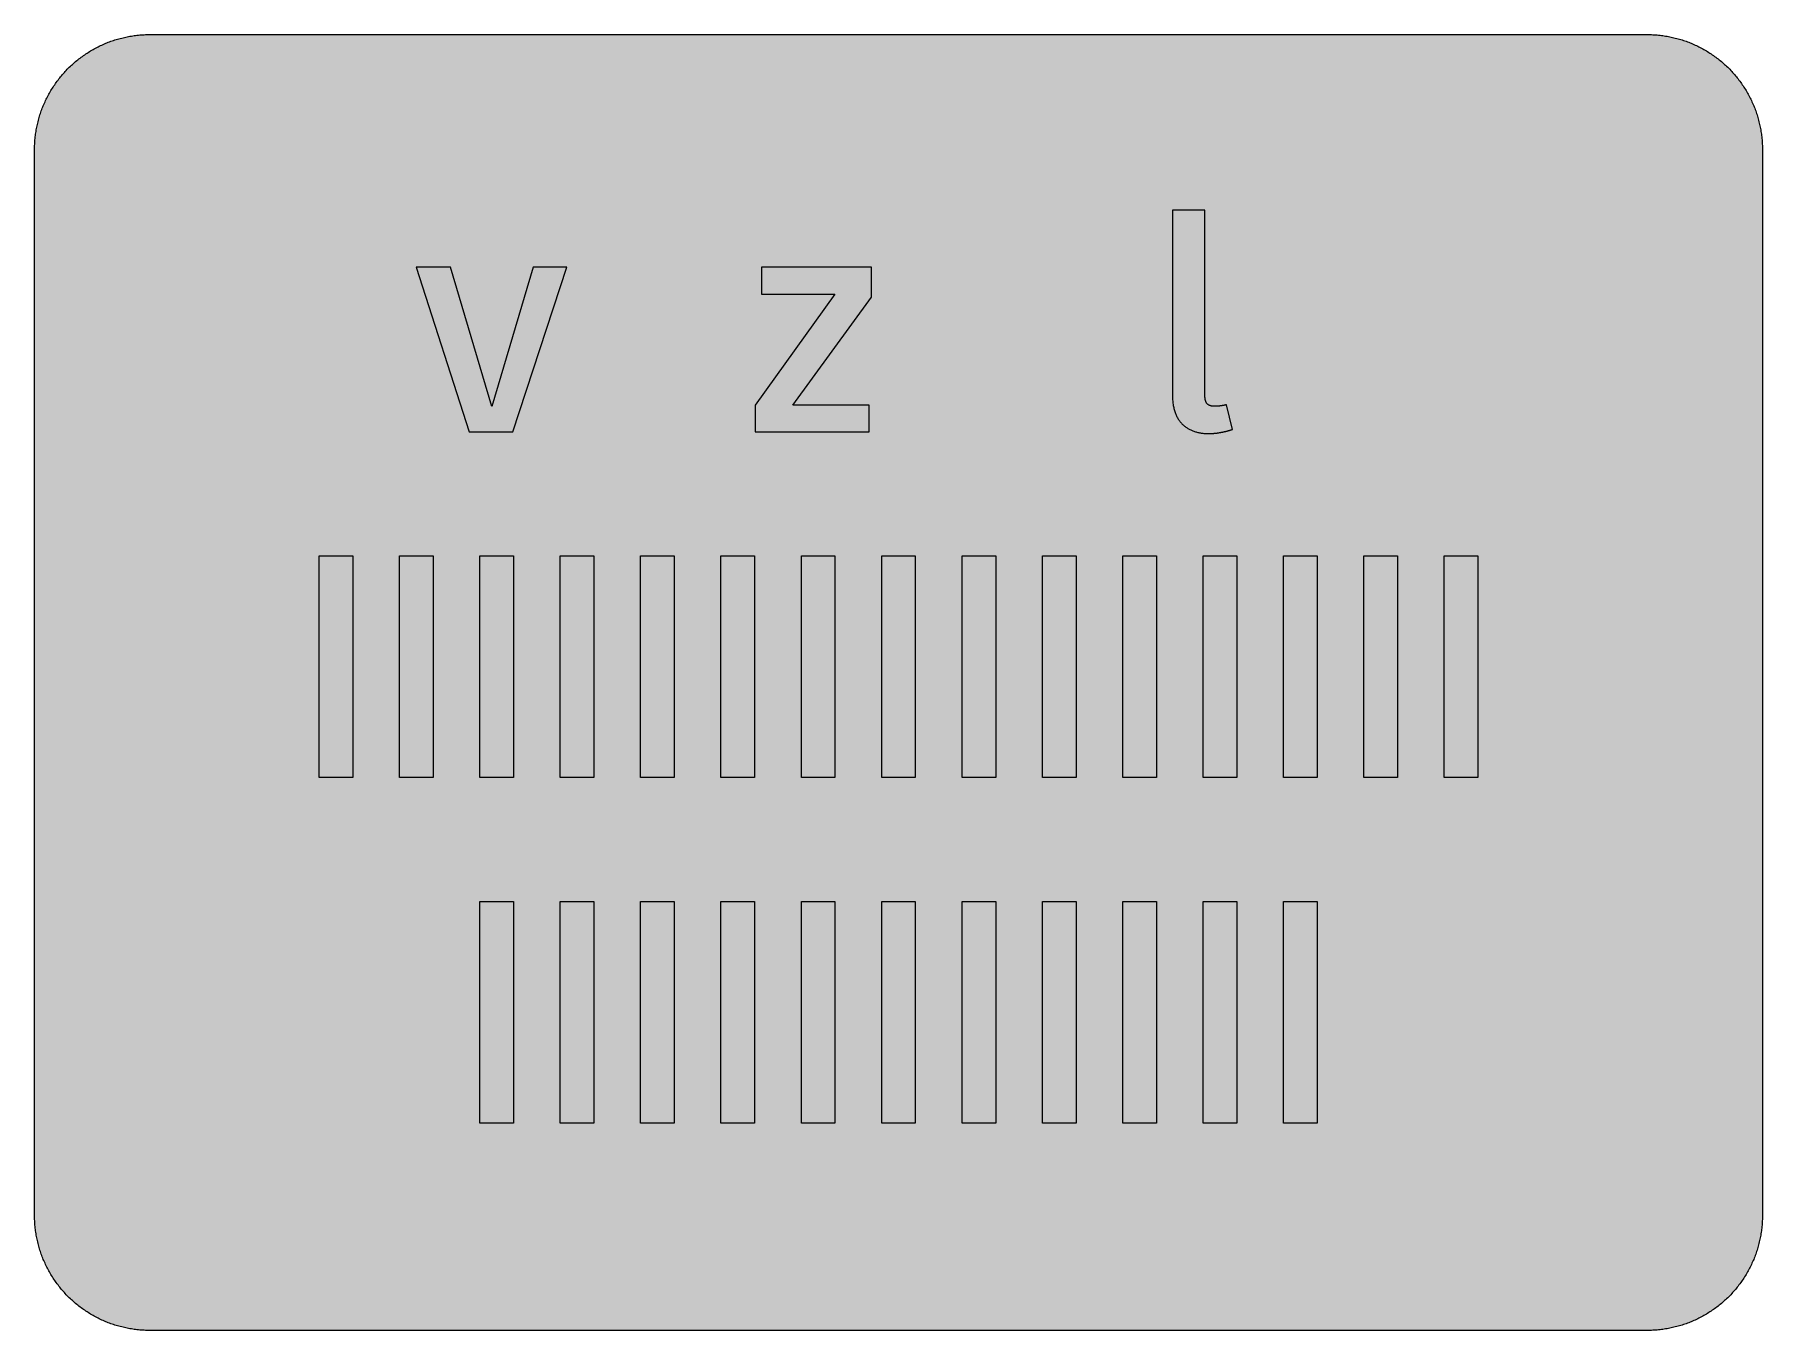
# Model space of a CAD drawing. Header units: millimetres. Extents: x 0 to 212, y 0 to 159.
import ezdxf

# ---------------------------------------------------------------- set-up
doc = ezdxf.new("R2010")
doc.units = ezdxf.units.MM

msp = doc.modelspace()

# ---------------------------------------------------------------- hatches: boundary and pattern name
for color, points in [(254, [(14.1633, 0.0536), (13.9878, 0.0533), (13.8125, 0.0559), (13.6373, 0.061), (13.462, 0.0686), (13.2893, 0.0787), (13.114, 0.0914), (12.9413, 0.1041), (12.7686, 0.1219), (12.5959, 0.1397), (12.4231, 0.16), (12.2504, 0.1829), (12.0777, 0.2057), (11.9075, 0.2337), (11.7373, 0.2616), (11.5672, 0.2921), (11.397, 0.3251), (11.2268, 0.3607), (11.0592, 0.3988), (10.8915, 0.4369), (10.7239, 0.4775), (10.5562, 0.5207), (10.3886, 0.5664), (10.2235, 0.6121), (10.0584, 0.6629), (9.8933, 0.7137), (9.7307, 0.7671), (9.5682, 0.8204), (9.4056, 0.8788), (9.2431, 0.9373), (9.083, 0.9982), (8.923, 1.0617), (8.763, 1.1252), (8.6055, 1.1938), (8.4455, 1.2624), (8.2906, 1.331), (8.1331, 1.4046), (7.9781, 1.4783), (7.8232, 1.5545), (7.6708, 1.6332), (7.5184, 1.7145), (7.366, 1.7958), (7.2161, 1.8796), (7.0663, 1.966), (6.919, 2.0523), (6.7716, 2.1438), (6.6243, 2.2352), (6.4795, 2.3266), (6.3348, 2.4232), (6.19, 2.5197), (6.0477, 2.6187), (5.908, 2.7178), (5.7683, 2.8194), (5.6286, 2.9235), (5.4915, 3.0302), (5.3543, 3.1369), (5.2197, 3.2461), (5.0851, 3.3579), (4.953, 3.4722), (4.8209, 3.5865), (4.6914, 3.7033), (4.5644, 3.8202), (4.4348, 3.9395), (4.3104, 4.0615), (4.1859, 4.1859), (4.0615, 4.3104), (3.9395, 4.4348), (3.8202, 4.5618), (3.7033, 4.6914), (3.5865, 4.8209), (3.4722, 4.953), (3.3579, 5.0851), (3.2487, 5.2197), (3.1369, 5.3543), (3.0302, 5.4915), (2.9235, 5.6286), (2.8194, 5.7683), (2.7178, 5.908), (2.6187, 6.0477), (2.5197, 6.19), (2.4232, 6.3348), (2.3266, 6.477), (2.2352, 6.6243), (2.1438, 6.7691), (2.0523, 6.919), (1.966, 7.0663), (1.8796, 7.2161), (1.7958, 7.366), (1.7145, 7.5184), (1.6332, 7.6708), (1.5545, 7.8232), (1.4783, 7.9781), (1.4046, 8.1331), (1.331, 8.2906), (1.2598, 8.4455), (1.1913, 8.603), (1.1252, 8.763), (1.0592, 8.923), (0.9982, 9.083), (0.9373, 9.2431), (0.8763, 9.4056), (0.8204, 9.5682), (0.7645, 9.7307), (0.7112, 9.8933), (0.6604, 10.0584), (0.6121, 10.2235), (0.5639, 10.3911), (0.5207, 10.5562), (0.4775, 10.7239), (0.4343, 10.8915), (0.3962, 11.0592), (0.3607, 11.2268), (0.3251, 11.397), (0.2921, 11.5672), (0.2616, 11.7373), (0.2311, 11.9075), (0.2057, 12.0802), (0.1803, 12.2504), (0.1575, 12.4231), (0.1372, 12.5959), (0.1194, 12.7686), (0.1041, 12.9413), (0.0889, 13.1166), (0.0787, 13.2893), (0.0686, 13.4645), (0.061, 13.6373), (0.0559, 13.8125), (0.0508, 13.9878), (0.0508, 14.163), (0.0522, 144.6925), (0.0508, 144.8664), (0.0559, 145.0416), (0.061, 145.2169), (0.0686, 145.3896), (0.0787, 145.5649), (0.0889, 145.7376), (0.1041, 145.9128), (0.1194, 146.0856), (0.1372, 146.2583), (0.1575, 146.431), (0.1803, 146.6037), (0.2057, 146.7739), (0.2311, 146.9466), (0.2616, 147.1168), (0.2921, 147.287), (0.3251, 147.4572), (0.3607, 147.6248), (0.3962, 147.795), (0.4343, 147.9626), (0.4775, 148.1303), (0.5207, 148.2979), (0.5639, 148.463), (0.6121, 148.6281), (0.6604, 148.7932), (0.7112, 148.9583), (0.7645, 149.1234), (0.8204, 149.286), (0.8763, 149.4485), (0.9373, 149.6111), (0.9982, 149.7711), (1.0592, 149.9311), (1.1252, 150.0911), (1.1913, 150.2486), (1.2598, 150.4061), (1.331, 150.5636), (1.4046, 150.7185), (1.4783, 150.876), (1.5545, 151.0284), (1.6332, 151.1833), (1.7145, 151.3357), (1.7958, 151.4856), (1.8796, 151.638), (1.966, 151.7879), (2.0523, 151.9352), (2.1438, 152.0825), (2.2352, 152.2298), (2.3266, 152.3746), (2.4232, 152.5194), (2.5197, 152.6616), (2.6187, 152.8039), (2.7178, 152.9461), (2.8194, 153.0858), (2.9235, 153.2255), (3.0302, 153.3627), (3.1369, 153.4973), (3.2487, 153.6344), (3.3579, 153.7665), (3.4722, 153.8986), (3.5865, 154.0307), (3.7033, 154.1602), (3.8202, 154.2898), (3.9395, 154.4168), (4.0615, 154.5438), (4.1859, 154.6682), (4.3104, 154.7901), (4.4348, 154.9121), (4.5644, 155.034), (4.6914, 155.1508), (4.8209, 155.2677), (4.953, 155.382), (5.0851, 155.4937), (5.2197, 155.6055), (5.3543, 155.7147), (5.4915, 155.8239), (5.6286, 155.9281), (5.7683, 156.0322), (5.908, 156.1338), (6.0477, 156.2354), (6.19, 156.3345), (6.3348, 156.431), (6.4795, 156.525), (6.6243, 156.6189), (6.7716, 156.7104), (6.919, 156.7993), (7.0663, 156.8882), (7.2161, 156.9745), (7.366, 157.0584), (7.5184, 157.1396), (7.6708, 157.2209), (7.8232, 157.2971), (7.9781, 157.3733), (8.1331, 157.4495), (8.2906, 157.5206), (8.4455, 157.5918), (8.6055, 157.6603), (8.763, 157.7289), (8.923, 157.7924), (9.083, 157.8559), (9.2431, 157.9169), (9.4056, 157.9753), (9.5682, 158.0337), (9.7307, 158.0871), (9.8933, 158.1404), (10.0584, 158.1912), (10.2235, 158.242), (10.3886, 158.2877), (10.5562, 158.3334), (10.7239, 158.3766), (10.8915, 158.4173), (11.0592, 158.4579), (11.2268, 158.4935), (11.397, 158.529), (11.5672, 158.562), (11.7373, 158.5925), (11.9075, 158.6205), (12.0777, 158.6484), (12.2504, 158.6713), (12.4231, 158.6941), (12.5959, 158.7144), (12.7686, 158.7322), (12.9413, 158.75), (13.114, 158.7627), (13.2893, 158.7754), (13.462, 158.7856), (13.6373, 158.7932), (13.8125, 158.7983), (13.9878, 158.8008), (14.163, 158.8033), (197.6078, 158.8036), (197.7822, 158.8008), (197.9574, 158.7983), (198.1327, 158.7932), (198.3054, 158.7856), (198.4807, 158.7754), (198.6534, 158.7627), (198.8287, 158.75), (199.0014, 158.7322), (199.1741, 158.7144), (199.3468, 158.6941), (199.5195, 158.6713), (199.6897, 158.6484), (199.8624, 158.6205), (200.0326, 158.5925), (200.2028, 158.562), (200.373, 158.529), (200.5432, 158.4935), (200.7108, 158.4579), (200.8784, 158.4173), (201.0461, 158.3766), (201.2137, 158.3334), (201.3788, 158.2877), (201.5465, 158.242), (201.7116, 158.1912), (201.8767, 158.1404), (202.0392, 158.0871), (202.2018, 158.0337), (202.3643, 157.9753), (202.5269, 157.9169), (202.6869, 157.8559), (202.8469, 157.7924), (203.007, 157.7289), (203.167, 157.6603), (203.3245, 157.5918), (203.4794, 157.5206), (203.6369, 157.4495), (203.7918, 157.3733), (203.9468, 157.2971), (204.0992, 157.2209), (204.2516, 157.1396), (204.404, 157.0584), (204.5538, 156.9745), (204.7037, 156.8882), (204.8535, 156.7993), (205.0009, 156.7104), (205.1456, 156.6189), (205.293, 156.525), (205.4352, 156.431), (205.58, 156.3345), (205.7222, 156.2354), (205.8619, 156.1338), (206.0016, 156.0322), (206.1413, 155.9281), (206.2785, 155.8239), (206.4156, 155.7147), (206.5503, 155.6055), (206.6849, 155.4937), (206.817, 155.382), (206.949, 155.2677), (207.0786, 155.1508), (207.2081, 155.034), (207.3351, 154.9121), (207.4596, 154.7901), (207.584, 154.6682), (207.7085, 154.5438), (207.8304, 154.4168), (207.9498, 154.2898), (208.0666, 154.1602), (208.1835, 154.0307), (208.2978, 153.8986), (208.4121, 153.7665), (208.5238, 153.6344), (208.6331, 153.4973), (208.7397, 153.3627), (208.8464, 153.2255), (208.9506, 153.0858), (209.0522, 152.9461), (209.1512, 152.8039), (209.2503, 152.6616), (209.3468, 152.5194), (209.4433, 152.3746), (209.5348, 152.2298), (209.6262, 152.0825), (209.7176, 151.9352), (209.804, 151.7879), (209.8904, 151.638), (209.9742, 151.4856), (210.0555, 151.3357), (210.1367, 151.1833), (210.2155, 151.0284), (210.2917, 150.876), (210.3653, 150.7185), (210.439, 150.5636), (210.5076, 150.4061), (210.5762, 150.2486), (210.6447, 150.0911), (210.7082, 149.9311), (210.7717, 149.7711), (210.8327, 149.6111), (210.8911, 149.4485), (210.9495, 149.286), (211.0029, 149.1234), (211.0562, 148.9583), (211.107, 148.7932), (211.1578, 148.6281), (211.2035, 148.463), (211.2493, 148.2979), (211.2924, 148.1303), (211.3331, 147.9626), (211.3712, 147.795), (211.4093, 147.6248), (211.4448, 147.4572), (211.4779, 147.287), (211.5083, 147.1168), (211.5363, 146.9466), (211.5642, 146.7739), (211.5871, 146.6037), (211.6099, 146.431), (211.6303, 146.2583), (211.648, 146.0856), (211.6658, 145.9128), (211.6785, 145.7376), (211.6912, 145.5649), (211.7014, 145.3896), (211.709, 145.2169), (211.7141, 145.0416), (211.7166, 144.8664), (211.7166, 144.6911), (211.7189, 14.1647), (211.7166, 13.9878), (211.7141, 13.8125), (211.709, 13.6373), (211.7014, 13.4645), (211.6912, 13.2893), (211.6785, 13.1166), (211.6658, 12.9413), (211.648, 12.7686), (211.6303, 12.5959), (211.6099, 12.4231), (211.5871, 12.2504), (211.5642, 12.0802), (211.5363, 11.9075), (211.5083, 11.7373), (211.4779, 11.5672), (211.4448, 11.397), (211.4093, 11.2268), (211.3712, 11.0592), (211.3331, 10.8915), (211.2924, 10.7239), (211.2493, 10.5562), (211.2035, 10.3911), (211.1578, 10.2235), (211.107, 10.0584), (211.0562, 9.8933), (211.0029, 9.7307), (210.9495, 9.5682), (210.8911, 9.4056), (210.8327, 9.2431), (210.7717, 9.083), (210.7082, 8.923), (210.6447, 8.763), (210.5762, 8.603), (210.5076, 8.4455), (210.439, 8.2906), (210.3653, 8.1331), (210.2917, 7.9781), (210.2155, 7.8232), (210.1367, 7.6708), (210.0555, 7.5184), (209.9742, 7.366), (209.8904, 7.2161), (209.804, 7.0663), (209.7176, 6.919), (209.6262, 6.7691), (209.5348, 6.6243), (209.4433, 6.477), (209.3468, 6.3348), (209.2503, 6.19), (209.1512, 6.0477), (209.0522, 5.908), (208.9506, 5.7683), (208.8464, 5.6286), (208.7397, 5.4915), (208.6331, 5.3543), (208.5238, 5.2197), (208.4121, 5.0851), (208.2978, 4.953), (208.1835, 4.8209), (208.0666, 4.6914), (207.9498, 4.5618), (207.8304, 4.4348), (207.7085, 4.3104), (207.584, 4.1859), (207.4596, 4.0615), (207.3351, 3.9395), (207.2081, 3.8202), (207.0786, 3.7033), (206.949, 3.5865), (206.817, 3.4722), (206.6849, 3.3579), (206.5503, 3.2461), (206.4156, 3.1369), (206.2785, 3.0302), (206.1413, 2.9235), (206.0016, 2.8194), (205.8619, 2.7178), (205.7222, 2.6187), (205.58, 2.5197), (205.4352, 2.4232), (205.293, 2.3266), (205.1456, 2.2352), (205.0009, 2.1438), (204.8535, 2.0523), (204.7037, 1.966), (204.5538, 1.8796), (204.404, 1.7958), (204.2516, 1.7145), (204.0992, 1.6332), (203.9468, 1.5545), (203.7918, 1.4783), (203.6369, 1.4046), (203.4794, 1.331), (203.3245, 1.2624), (203.167, 1.1938), (203.007, 1.1252), (202.8469, 1.0617), (202.6869, 0.9982), (202.5269, 0.9373), (202.3643, 0.8788), (202.2018, 0.8204), (202.0392, 0.7671), (201.8767, 0.7137), (201.7116, 0.6629), (201.5465, 0.6121), (201.3788, 0.5664), (201.2137, 0.5207), (201.0461, 0.4775), (200.8784, 0.4369), (200.7108, 0.3988), (200.5432, 0.3607), (200.373, 0.3251), (200.2028, 0.2921), (200.0326, 0.2616), (199.8624, 0.2337), (199.6897, 0.2057), (199.5195, 0.1829), (199.3468, 0.16), (199.1741, 0.1397), (199.0014, 0.1219), (198.8287, 0.1041), (198.6534, 0.0914), (198.4807, 0.0787), (198.3054, 0.0686), (198.1327, 0.061), (197.9574, 0.0559), (197.7822, 0.0533), (197.6069, 0.0533)]), (59, [(146.05, 113.4565), (146.0297, 113.4491), (146.0119, 113.444), (145.9916, 113.4389), (145.9738, 113.4339), (145.9535, 113.4288), (145.9332, 113.4237), (145.9128, 113.4186), (145.8925, 113.4135), (145.8722, 113.4085), (145.8519, 113.4034), (145.8316, 113.3983), (145.8087, 113.3932), (145.7884, 113.3907), (145.7655, 113.3856), (145.7427, 113.3805), (145.7223, 113.3754), (145.6995, 113.3704), (145.6766, 113.3678), (145.6538, 113.3627), (145.6309, 113.3577), (145.608, 113.3551), (145.5852, 113.35), (145.5623, 113.3475), (145.5395, 113.3424), (145.5166, 113.3399), (145.4937, 113.3348), (145.4709, 113.3323), (145.448, 113.3272), (145.4252, 113.3246), (145.4023, 113.3221), (145.3769, 113.317), (145.354, 113.3145), (145.3312, 113.3119), (145.3083, 113.3094), (145.2855, 113.3043), (145.2626, 113.3018), (145.2397, 113.2992), (145.2169, 113.2967), (145.194, 113.2942), (145.1712, 113.2916), (145.1483, 113.2891), (145.1254, 113.2865), (145.1051, 113.284), (145.0823, 113.2815), (145.0594, 113.2815), (145.0391, 113.2789), (145.0162, 113.2764), (144.9959, 113.2738), (144.973, 113.2738), (144.9527, 113.2713), (144.9324, 113.2713), (144.9121, 113.2688), (144.8918, 113.2688), (144.8714, 113.2662), (144.8511, 113.2662), (144.8333, 113.2637), (144.813, 113.2637), (144.7952, 113.2637), (144.7775, 113.2611), (144.7597, 113.2611), (144.7419, 113.2611), (144.7241, 113.2611), (144.7063, 113.2611), (144.6911, 113.2611), (144.6403, 113.2611), (144.5946, 113.2611), (144.5489, 113.2637), (144.5031, 113.2662), (144.46, 113.2688), (144.4168, 113.2713), (144.3736, 113.2764), (144.333, 113.2815), (144.2949, 113.2865), (144.2568, 113.2942), (144.2187, 113.2992), (144.1831, 113.3069), (144.1475, 113.317), (144.1145, 113.3246), (144.0815, 113.3348), (144.0485, 113.345), (144.018, 113.3551), (143.9875, 113.3678), (143.957, 113.3805), (143.9291, 113.3932), (143.9012, 113.4085), (143.8758, 113.4237), (143.8504, 113.4389), (143.825, 113.4542), (143.8021, 113.472), (143.7767, 113.4897), (143.7564, 113.5101), (143.7335, 113.5278), (143.7132, 113.5482), (143.6954, 113.571), (143.6751, 113.5913), (143.6573, 113.6142), (143.6395, 113.6396), (143.6243, 113.6625), (143.6065, 113.6879), (143.5913, 113.7158), (143.5786, 113.7412), (143.5633, 113.7691), (143.5506, 113.7971), (143.5379, 113.8276), (143.5278, 113.858), (143.5151, 113.8885), (143.5049, 113.9215), (143.4948, 113.9546), (143.4871, 113.9876), (143.477, 114.0231), (143.4694, 114.0587), (143.4617, 114.0968), (143.4567, 114.1349), (143.449, 114.173), (143.444, 114.2111), (143.4389, 114.2517), (143.4338, 114.2949), (143.4287, 114.3356), (143.4262, 114.3787), (143.4211, 114.4245), (143.4186, 114.4702), (143.416, 114.5159), (143.4135, 114.5616), (143.4135, 114.6099), (143.4109, 114.6607), (143.4109, 114.7115), (143.4109, 114.7623), (143.4109, 114.8131), (143.4112, 137.2842), (139.4534, 137.2842), (139.4534, 114.505), (139.4536, 114.3508), (139.4587, 114.2009), (139.4663, 114.0536), (139.4765, 113.9088), (139.4892, 113.7666), (139.5044, 113.6294), (139.5222, 113.4923), (139.5425, 113.3602), (139.5679, 113.2307), (139.5933, 113.1037), (139.6213, 112.9767), (139.6543, 112.8573), (139.6873, 112.7379), (139.7254, 112.6211), (139.7635, 112.5068), (139.8041, 112.3975), (139.8473, 112.2883), (139.893, 112.1816), (139.9413, 112.08), (139.9921, 111.981), (140.0454, 111.8819), (140.0988, 111.7879), (140.1572, 111.694), (140.2156, 111.6051), (140.2766, 111.5187), (140.3401, 111.4323), (140.4036, 111.3511), (140.4722, 111.2723), (140.5407, 111.1936), (140.6093, 111.1199), (140.683, 111.0463), (140.7566, 110.9777), (140.8328, 110.9091), (140.909, 110.8456), (140.9903, 110.7821), (141.0716, 110.7211), (141.1529, 110.6627), (141.2367, 110.6068), (141.3231, 110.5535), (141.4094, 110.5027), (141.4983, 110.4544), (141.5872, 110.4087), (141.6787, 110.363), (141.7701, 110.3224), (141.8641, 110.2817), (141.9606, 110.2436), (142.0546, 110.2106), (142.1536, 110.175), (142.2527, 110.1446), (142.3518, 110.1166), (142.4508, 110.0887), (142.5524, 110.0633), (142.6566, 110.043), (142.7582, 110.0201), (142.8623, 110.0023), (142.969, 109.9871), (143.0757, 109.9718), (143.1823, 109.9591), (143.289, 109.949), (143.3982, 109.9388), (143.5075, 109.9337), (143.6167, 109.9287), (143.7259, 109.9261), (143.8377, 109.9236), (143.8885, 109.9236), (143.9418, 109.9261), (143.9951, 109.9261), (144.0459, 109.9261), (144.0993, 109.9287), (144.1501, 109.9312), (144.2009, 109.9337), (144.2542, 109.9363), (144.305, 109.9388), (144.3558, 109.9414), (144.4066, 109.9439), (144.4574, 109.949), (144.5082, 109.9515), (144.559, 109.9566), (144.6073, 109.9617), (144.6581, 109.9642), (144.7089, 109.9693), (144.7571, 109.9744), (144.8054, 109.982), (144.8562, 109.9871), (144.9045, 109.9922), (144.9527, 109.9998), (145.001, 110.0049), (145.0492, 110.0125), (145.0975, 110.0201), (145.1458, 110.0277), (145.194, 110.0353), (145.2397, 110.043), (145.288, 110.0506), (145.3363, 110.0582), (145.382, 110.0658), (145.4277, 110.076), (145.4734, 110.0836), (145.5217, 110.0938), (145.5674, 110.1014), (145.6131, 110.1115), (145.6563, 110.1217), (145.702, 110.1293), (145.7477, 110.1395), (145.7909, 110.1496), (145.8366, 110.1598), (145.8798, 110.17), (145.923, 110.1801), (145.9687, 110.1928), (146.0119, 110.203), (146.0551, 110.2131), (146.0983, 110.2233), (146.1389, 110.236), (146.1821, 110.2462), (146.2253, 110.2589), (146.2659, 110.269), (146.3091, 110.2817), (146.3497, 110.2944), (146.3904, 110.3046), (146.431, 110.3173), (146.4716, 110.33), (146.5123, 110.3401), (146.5529, 110.3528), (146.591, 110.3655), (146.6317, 110.3782), (146.6698, 110.3909), (146.7079, 110.4036), (146.7485, 110.4163), (146.7866, 110.429)]), (59, [(65.2568, 130.2988), (61.1434, 130.2988), (56.0599, 113.2233), (51.0148, 130.2988), (46.7857, 130.2988), (53.3054, 110.1203), (58.6218, 110.1203)]), (59, [(102.5881, 126.6511), (102.5881, 130.2988), (89.1219, 130.2988), (89.1219, 126.9996), (98.086, 126.9996), (88.3461, 113.4177), (88.3461, 110.1203), (102.278, 110.1203), (102.278, 113.4177), (92.9252, 113.4177)]), (59, [(34.925, 94.9508), (39.0454, 94.9508), (39.0454, 67.787), (34.925, 67.787)]), (59, [(44.7668, 94.9508), (48.8872, 94.9508), (48.8872, 67.787), (44.7668, 67.787)]), (59, [(54.6104, 94.9508), (58.7308, 94.9508), (58.7308, 67.787), (54.6104, 67.787)]), (59, [(64.4536, 94.9508), (68.574, 94.9508), (68.574, 67.787), (64.4536, 67.787)]), (59, [(74.2968, 94.9508), (78.4172, 94.9508), (78.4172, 67.787), (74.2968, 67.787)]), (59, [(84.1403, 94.9508), (88.2608, 94.9508), (88.2608, 67.787), (84.1403, 67.787)]), (59, [(93.9835, 94.9508), (98.104, 94.9508), (98.104, 67.787), (93.9835, 67.787)]), (59, [(103.8257, 94.9508), (107.9461, 94.9508), (107.9461, 67.787), (103.8257, 67.787)]), (59, [(113.6689, 94.9508), (117.7893, 94.9508), (117.7893, 67.787), (113.6689, 67.787)]), (59, [(123.5121, 94.9508), (127.6325, 94.9508), (127.6325, 67.787), (123.5121, 67.787)]), (59, [(133.3556, 94.9508), (137.4761, 94.9508), (137.4761, 67.787), (133.3556, 67.787)]), (59, [(143.1988, 94.9508), (147.3193, 94.9508), (147.3193, 67.787), (143.1988, 67.787)]), (59, [(153.0421, 94.9508), (157.1625, 94.9508), (157.1625, 67.787), (153.0421, 67.787)]), (59, [(162.8842, 94.9508), (167.0046, 94.9508), (167.0046, 67.787), (162.8842, 67.787)]), (59, [(172.7274, 94.9508), (176.8479, 94.9508), (176.8479, 67.787), (172.7274, 67.787)]), (59, [(54.6104, 52.6175), (58.7308, 52.6175), (58.7308, 25.4536), (54.6104, 25.4536)]), (59, [(64.4536, 52.6175), (68.574, 52.6175), (68.574, 25.4536), (64.4536, 25.4536)]), (59, [(74.2968, 52.6175), (78.4172, 52.6175), (78.4172, 25.4536), (74.2968, 25.4536)]), (59, [(84.1403, 52.6175), (88.2608, 52.6175), (88.2608, 25.4536), (84.1403, 25.4536)]), (59, [(93.9835, 52.6175), (98.104, 52.6175), (98.104, 25.4536), (93.9835, 25.4536)]), (59, [(103.8257, 52.6175), (107.9461, 52.6175), (107.9461, 25.4536), (103.8257, 25.4536)]), (59, [(113.6689, 52.6175), (117.7893, 52.6175), (117.7893, 25.4536), (113.6689, 25.4536)]), (59, [(123.5121, 52.6175), (127.6325, 52.6175), (127.6325, 25.4536), (123.5121, 25.4536)]), (59, [(133.3556, 52.6175), (137.4761, 52.6175), (137.4761, 25.4536), (133.3556, 25.4536)]), (59, [(143.1988, 52.6175), (147.3193, 52.6175), (147.3193, 25.4536), (143.1988, 25.4536)]), (59, [(153.0421, 52.6175), (157.1625, 52.6175), (157.1625, 25.4536), (153.0421, 25.4536)])]:
    msp.add_hatch(color=color).paths.add_polyline_path(points)
h = msp.add_hatch(color=59)
h.paths.add_polyline_path([(14.1633, 3.5814), (13.8887, 3.5839), (13.6169, 3.5941), (13.3477, 3.6119), (13.081, 3.6347), (12.8143, 3.6652), (12.5501, 3.7008), (12.2885, 3.7465), (12.0294, 3.7948), (11.7729, 3.8506), (11.5164, 3.9141), (11.2649, 3.9827), (11.016, 4.0564), (10.7671, 4.1351), (10.5232, 4.2215), (10.2819, 4.3129), (10.0432, 4.412), (9.8069, 4.5161), (9.5733, 4.6228), (9.3447, 4.7371), (9.1186, 4.8565), (8.8951, 4.9809), (8.6741, 5.113), (8.4582, 5.2476), (8.2448, 5.3873), (8.0366, 5.5321), (7.8308, 5.682), (7.6276, 5.8369), (7.4295, 5.9969), (7.2365, 6.1595), (7.046, 6.3297), (6.8605, 6.5024), (6.6777, 6.6802), (6.5024, 6.8605), (6.3271, 7.046), (6.1595, 7.2365), (5.9969, 7.432), (5.8369, 7.6302), (5.682, 7.8308), (5.5321, 8.0366), (5.3873, 8.2448), (5.2451, 8.4582), (5.1105, 8.6741), (4.9809, 8.8951), (4.8565, 9.1186), (4.7371, 9.3447), (4.6228, 9.5758), (4.5136, 9.8069), (4.4094, 10.0432), (4.3129, 10.2819), (4.2215, 10.5232), (4.1351, 10.7696), (4.0538, 11.016), (3.9802, 11.2649), (3.9116, 11.5189), (3.8506, 11.7729), (3.7948, 12.0294), (3.744, 12.2911), (3.7008, 12.5527), (3.6627, 12.8143), (3.6322, 13.081), (3.6093, 13.3502), (3.5916, 13.6195), (3.5814, 13.8913), (3.5789, 14.163), (3.58, 144.6925), (3.5814, 144.9654), (3.5916, 145.2347), (3.6093, 145.5064), (3.6322, 145.7731), (3.6627, 146.0398), (3.7008, 146.304), (3.744, 146.5656), (3.7948, 146.8247), (3.8506, 147.0812), (3.9116, 147.3352), (3.9802, 147.5892), (4.0538, 147.8382), (4.1351, 148.0845), (4.2215, 148.3309), (4.3129, 148.5722), (4.4094, 148.811), (4.5136, 149.0472), (4.6228, 149.2783), (4.7371, 149.5095), (4.8565, 149.7355), (4.9809, 149.9591), (5.1105, 150.1775), (5.2451, 150.3959), (5.3873, 150.6093), (5.5321, 150.8176), (5.682, 151.0233), (5.8369, 151.224), (5.9969, 151.4221), (6.1595, 151.6177), (6.3271, 151.8056), (6.5024, 151.9936), (6.6777, 152.1739), (6.8605, 152.3517), (7.046, 152.5245), (7.2365, 152.6946), (7.4295, 152.8572), (7.6276, 153.0172), (7.8308, 153.1722), (8.0366, 153.322), (8.2448, 153.4668), (8.4582, 153.6065), (8.6741, 153.7411), (8.8951, 153.8732), (9.1186, 153.9977), (9.3447, 154.117), (9.5733, 154.2313), (9.8069, 154.3406), (10.0432, 154.4422), (10.2819, 154.5412), (10.5232, 154.6327), (10.7671, 154.719), (11.016, 154.7978), (11.2649, 154.874), (11.5164, 154.9425), (11.7729, 155.0035), (12.0294, 155.0594), (12.2885, 155.1102), (12.5501, 155.1534), (12.8143, 155.1889), (13.081, 155.2194), (13.3477, 155.2448), (13.6169, 155.26), (13.8887, 155.2702), (14.163, 155.2753), (197.6078, 155.2758), (197.8787, 155.2702), (198.1505, 155.26), (198.4197, 155.2448), (198.689, 155.2194), (198.9557, 155.1889), (199.2173, 155.1534), (199.4789, 155.1102), (199.7405, 155.0594), (199.9971, 155.0035), (200.2511, 154.9425), (200.5051, 154.874), (200.754, 154.7978), (201.0004, 154.719), (201.2467, 154.6327), (201.488, 154.5412), (201.7268, 154.4422), (201.963, 154.3406), (202.1942, 154.2313), (202.4253, 154.117), (202.6514, 153.9977), (202.8749, 153.8732), (203.0959, 153.7411), (203.3118, 153.6065), (203.5251, 153.4668), (203.7334, 153.322), (203.9391, 153.1722), (204.1398, 153.0172), (204.3379, 152.8572), (204.5335, 152.6946), (204.724, 152.5245), (204.9094, 152.3517), (205.0898, 152.1739), (205.2676, 151.9936), (205.4403, 151.8056), (205.6105, 151.6177), (205.773, 151.4221), (205.933, 151.224), (206.088, 151.0233), (206.2378, 150.8176), (206.3826, 150.6093), (206.5223, 150.3959), (206.6569, 150.1775), (206.789, 149.9591), (206.9135, 149.7355), (207.0329, 149.5095), (207.1472, 149.2783), (207.2538, 149.0472), (207.358, 148.811), (207.457, 148.5722), (207.5485, 148.3309), (207.6348, 148.0845), (207.7136, 147.8382), (207.7872, 147.5892), (207.8558, 147.3352), (207.9193, 147.0812), (207.9752, 146.8247), (208.0235, 146.5656), (208.0692, 146.304), (208.1047, 146.0398), (208.1352, 145.7731), (208.1581, 145.5064), (208.1759, 145.2347), (208.186, 144.9654), (208.1911, 144.6911), (208.1911, 14.1647), (208.186, 13.8913), (208.1759, 13.6195), (208.1581, 13.3502), (208.1352, 13.081), (208.1047, 12.8143), (208.0692, 12.5527), (208.0235, 12.2911), (207.9752, 12.0294), (207.9193, 11.7729), (207.8558, 11.5189), (207.7872, 11.2649), (207.7136, 11.016), (207.6348, 10.7696), (207.5485, 10.5232), (207.457, 10.2819), (207.358, 10.0432), (207.2538, 9.8069), (207.1472, 9.5758), (207.0329, 9.3447), (206.9135, 9.1186), (206.789, 8.8951), (206.6569, 8.6741), (206.5223, 8.4582), (206.3826, 8.2448), (206.2378, 8.0366), (206.088, 7.8308), (205.933, 7.6302), (205.773, 7.432), (205.6105, 7.2365), (205.4403, 7.046), (205.2676, 6.8605), (205.0898, 6.6802), (204.9094, 6.5024), (204.724, 6.3297), (204.5335, 6.1595), (204.3379, 5.9969), (204.1398, 5.8369), (203.9391, 5.682), (203.7334, 5.5321), (203.5251, 5.3873), (203.3118, 5.2476), (203.0959, 5.113), (202.8749, 4.9809), (202.6514, 4.8565), (202.4253, 4.7371), (202.1942, 4.6228), (201.963, 4.5161), (201.7268, 4.412), (201.488, 4.3129), (201.2467, 4.2215), (201.0004, 4.1351), (200.754, 4.0564), (200.5051, 3.9827), (200.2511, 3.9141), (199.9971, 3.8506), (199.7405, 3.7948), (199.4789, 3.7465), (199.2173, 3.7008), (198.9557, 3.6652), (198.689, 3.6347), (198.4197, 3.6119), (198.1505, 3.5941), (197.8787, 3.5839), (197.6069, 3.5789)])
h.paths.add_polyline_path([(14.1633, 8.8731), (14.0259, 8.8748), (13.8887, 8.8798), (13.7541, 8.8875), (13.622, 8.9002), (13.4874, 8.9154), (13.3553, 8.9332), (13.2258, 8.9535), (13.0962, 8.9789), (12.9667, 9.0068), (12.8397, 9.0373), (12.7127, 9.0729), (12.5882, 9.1084), (12.4663, 9.1491), (12.3419, 9.1923), (12.2225, 9.238), (12.1031, 9.2888), (11.9837, 9.3396), (11.8694, 9.3929), (11.7526, 9.4513), (11.6408, 9.5098), (11.5291, 9.5733), (11.4198, 9.6368), (11.3106, 9.7053), (11.2039, 9.7765), (11.0998, 9.8476), (10.9957, 9.9238), (10.8966, 10), (10.7975, 10.0787), (10.6985, 10.1625), (10.6045, 10.2464), (10.5105, 10.3327), (10.4216, 10.4216), (10.3327, 10.5131), (10.2464, 10.6045), (10.16, 10.701), (10.0787, 10.7975), (10, 10.8966), (9.9212, 10.9982), (9.8476, 11.0998), (9.7739, 11.2039), (9.7053, 11.3106), (9.6368, 11.4198), (9.5707, 11.5291), (9.5098, 11.6408), (9.4488, 11.7551), (9.3929, 11.8694), (9.337, 11.9863), (9.2862, 12.1031), (9.238, 12.2225), (9.1923, 12.3444), (9.1491, 12.4663), (9.1084, 12.5908), (9.0703, 12.7152), (9.0373, 12.8397), (9.0068, 12.9692), (8.9789, 13.0962), (8.9535, 13.2258), (8.9306, 13.3579), (8.9129, 13.4899), (8.8976, 13.622), (8.8849, 13.7566), (8.8773, 13.8913), (8.8722, 14.0259), (8.8697, 14.163), (8.8717, 144.6925), (8.8722, 144.8283), (8.8773, 144.9629), (8.8849, 145.0975), (8.8976, 145.2321), (8.9129, 145.3642), (8.9306, 145.4963), (8.9535, 145.6284), (8.9789, 145.7579), (9.0068, 145.8849), (9.0373, 146.0144), (9.0703, 146.1389), (9.1084, 146.2634), (9.1491, 146.3878), (9.1923, 146.5097), (9.238, 146.6317), (9.2862, 146.751), (9.337, 146.8679), (9.3929, 146.9847), (9.4488, 147.099), (9.5098, 147.2133), (9.5707, 147.3251), (9.6368, 147.4343), (9.7053, 147.5435), (9.7739, 147.6502), (9.8476, 147.7543), (9.9212, 147.8559), (10, 147.9575), (10.0787, 148.0566), (10.16, 148.1531), (10.2464, 148.2496), (10.3327, 148.3411), (10.4216, 148.4325), (10.5105, 148.5214), (10.6045, 148.6078), (10.6985, 148.6916), (10.7975, 148.7754), (10.8966, 148.8542), (10.9957, 148.9304), (11.0998, 149.0066), (11.2039, 149.0777), (11.3106, 149.1488), (11.4198, 149.2174), (11.5291, 149.2809), (11.6408, 149.3444), (11.7526, 149.4028), (11.8694, 149.4612), (11.9837, 149.5146), (12.1031, 149.5679), (12.2225, 149.6162), (12.3419, 149.6619), (12.4663, 149.7051), (12.5882, 149.7457), (12.7127, 149.7813), (12.8397, 149.8168), (12.9667, 149.8473), (13.0962, 149.8752), (13.2258, 149.9006), (13.3553, 149.921), (13.4874, 149.9413), (13.622, 149.9565), (13.7541, 149.9667), (13.8887, 149.9768), (14.0259, 149.9819), (14.163, 149.9819), (197.6078, 149.9842), (197.7441, 149.9819), (197.8787, 149.9768), (198.0133, 149.9667), (198.1479, 149.9565), (198.28, 149.9413), (198.4121, 149.921), (198.5442, 149.9006), (198.6737, 149.8752), (198.8007, 149.8473), (198.9303, 149.8168), (199.0547, 149.7813), (199.1792, 149.7457), (199.3036, 149.7051), (199.4256, 149.6619), (199.5475, 149.6162), (199.6669, 149.5679), (199.7837, 149.5146), (199.9005, 149.4612), (200.0148, 149.4028), (200.1291, 149.3444), (200.2409, 149.2809), (200.3501, 149.2174), (200.4593, 149.1488), (200.566, 149.0777), (200.6702, 149.0066), (200.7718, 148.9304), (200.8734, 148.8542), (200.9724, 148.7754), (201.0689, 148.6916), (201.1655, 148.6078), (201.2569, 148.5214), (201.3483, 148.4325), (201.4372, 148.3411), (201.5236, 148.2496), (201.6074, 148.1531), (201.6912, 148.0566), (201.77, 147.9575), (201.8462, 147.8559), (201.9224, 147.7543), (201.9935, 147.6502), (202.0646, 147.5435), (202.1332, 147.4343), (202.1967, 147.3251), (202.2602, 147.2133), (202.3186, 147.099), (202.377, 146.9847), (202.4304, 146.8679), (202.4812, 146.751), (202.532, 146.6317), (202.5777, 146.5097), (202.6209, 146.3878), (202.6615, 146.2634), (202.6971, 146.1389), (202.7326, 146.0144), (202.7631, 145.8849), (202.7911, 145.7579), (202.8165, 145.6284), (202.8368, 145.4963), (202.8546, 145.3642), (202.8698, 145.2321), (202.8825, 145.0975), (202.8901, 144.9629), (202.8952, 144.8283), (202.8977, 144.6911), (202.8994, 14.1647), (202.8952, 14.0259), (202.8901, 13.8913), (202.8825, 13.7566), (202.8698, 13.622), (202.8546, 13.4899), (202.8368, 13.3579), (202.8165, 13.2258), (202.7911, 13.0962), (202.7631, 12.9692), (202.7326, 12.8397), (202.6971, 12.7152), (202.6615, 12.5908), (202.6209, 12.4663), (202.5777, 12.3444), (202.532, 12.2225), (202.4812, 12.1031), (202.4304, 11.9863), (202.377, 11.8694), (202.3186, 11.7551), (202.2602, 11.6408), (202.1967, 11.5291), (202.1332, 11.4198), (202.0646, 11.3106), (201.9935, 11.2039), (201.9224, 11.0998), (201.8462, 10.9982), (201.77, 10.8966), (201.6912, 10.7975), (201.6074, 10.701), (201.5236, 10.6045), (201.4372, 10.5131), (201.3483, 10.4216), (201.2569, 10.3327), (201.1655, 10.2464), (201.0689, 10.1625), (200.9724, 10.0787), (200.8734, 10), (200.7718, 9.9238), (200.6702, 9.8476), (200.566, 9.7765), (200.4593, 9.7053), (200.3501, 9.6368), (200.2409, 9.5733), (200.1291, 9.5098), (200.0148, 9.4513), (199.9005, 9.3929), (199.7837, 9.3396), (199.6669, 9.2888), (199.5475, 9.238), (199.4256, 9.1923), (199.3036, 9.1491), (199.1792, 9.1084), (199.0547, 9.0729), (198.9303, 9.0373), (198.8007, 9.0068), (198.6737, 8.9789), (198.5442, 8.9535), (198.4121, 8.9332), (198.28, 8.9154), (198.1479, 8.9002), (198.0133, 8.8875), (197.8787, 8.8798), (197.7441, 8.8748), (197.6069, 8.8722)], flags=16)
h = msp.add_hatch(color=59)
h.paths.add_polyline_path([(105.3042, 130.2988), (105.3042, 127.194), (108.2146, 127.194), (108.2146, 110.1203), (112.1724, 110.1203), (112.1724, 130.2988)])
edge = h.paths.add_edge_path(flags=16)
edge.add_line((107.5545, 136.6626), (107.5538, 136.591))
edge.add_line((107.5538, 136.591), (107.5563, 136.5199))
edge.add_line((107.5563, 136.5199), (107.5614, 136.4513))
edge.add_line((107.5614, 136.4513), (107.5665, 136.3828))
edge.add_line((107.5665, 136.3828), (107.5741, 136.3142))
edge.add_line((107.5741, 136.3142), (107.5817, 136.2456))
edge.add_line((107.5817, 136.2456), (107.5919, 136.1796))
edge.add_line((107.5919, 136.1796), (107.6046, 136.1135))
edge.add_line((107.6046, 136.1135), (107.6173, 136.0475))
edge.add_line((107.6173, 136.0475), (107.6325, 135.984))
edge.add_line((107.6325, 135.984), (107.6503, 135.9179))
edge.add_line((107.6503, 135.9179), (107.6681, 135.857))
edge.add_line((107.6681, 135.857), (107.6858, 135.7935))
edge.add_line((107.6858, 135.7935), (107.7062, 135.7325))
edge.add_line((107.7062, 135.7325), (107.729, 135.6716))
edge.add_line((107.729, 135.6716), (107.7519, 135.6106))
edge.add_line((107.7519, 135.6106), (107.7773, 135.5522))
edge.add_line((107.7773, 135.5522), (107.8052, 135.4938))
edge.add_line((107.8052, 135.4938), (107.8306, 135.4353))
edge.add_line((107.8306, 135.4353), (107.8611, 135.3795))
edge.add_line((107.8611, 135.3795), (107.8916, 135.3236))
edge.add_line((107.8916, 135.3236), (107.9221, 135.2677))
edge.add_line((107.9221, 135.2677), (107.9551, 135.2144))
edge.add_line((107.9551, 135.2144), (107.9881, 135.161))
edge.add_line((107.9881, 135.161), (108.0237, 135.1102))
edge.add_line((108.0237, 135.1102), (108.0618, 135.0594))
edge.add_line((108.0618, 135.0594), (108.0999, 135.0086))
edge.add_line((108.0999, 135.0086), (108.138, 134.9604))
edge.add_line((108.138, 134.9604), (108.1786, 134.9121))
edge.add_line((108.1786, 134.9121), (108.2192, 134.8638))
edge.add_line((108.2192, 134.8638), (108.2624, 134.8181))
edge.add_line((108.2624, 134.8181), (108.3056, 134.7749))
edge.add_line((108.3056, 134.7749), (108.3488, 134.7318))
edge.add_line((108.3488, 134.7318), (108.3945, 134.6886))
edge.add_line((108.3945, 134.6886), (108.4428, 134.6479))
edge.add_line((108.4428, 134.6479), (108.491, 134.6073))
edge.add_line((108.491, 134.6073), (108.5393, 134.5692))
edge.add_line((108.5393, 134.5692), (108.5901, 134.5311))
edge.add_line((108.5901, 134.5311), (108.6409, 134.493))
edge.add_line((108.6409, 134.493), (108.6917, 134.4574))
edge.add_line((108.6917, 134.4574), (108.745, 134.4244))
edge.add_line((108.745, 134.4244), (108.7984, 134.3914))
edge.add_line((108.7984, 134.3914), (108.8542, 134.3609))
edge.add_line((108.8542, 134.3609), (108.9101, 134.3304))
edge.add_line((108.9101, 134.3304), (108.966, 134.3))
edge.add_line((108.966, 134.3), (109.0244, 134.272))
edge.add_line((109.0244, 134.272), (109.0828, 134.2466))
edge.add_line((109.0828, 134.2466), (109.1413, 134.2212))
edge.add_line((109.1413, 134.2212), (109.2022, 134.1984))
edge.add_line((109.2022, 134.1984), (109.2632, 134.1755))
edge.add_line((109.2632, 134.1755), (109.3241, 134.1552))
edge.add_line((109.3241, 134.1552), (109.3876, 134.1349))
edge.add_line((109.3876, 134.1349), (109.4511, 134.1171))
edge.add_line((109.4511, 134.1171), (109.5146, 134.1018))
edge.add_line((109.5146, 134.1018), (109.5781, 134.0866))
edge.add_line((109.5781, 134.0866), (109.6442, 134.0739))
edge.add_line((109.6442, 134.0739), (109.7102, 134.0612))
edge.add_line((109.7102, 134.0612), (109.7763, 134.051))
edge.add_line((109.7763, 134.051), (109.8448, 134.0434))
edge.add_line((109.8448, 134.0434), (109.9134, 134.0358))
edge.add_line((109.9134, 134.0358), (109.982, 134.0307))
edge.add_line((109.982, 134.0307), (110.0506, 134.0256))
edge.add_line((110.0506, 134.0256), (110.1217, 134.0231))
edge.add_line((110.1217, 134.0231), (110.1928, 134.0231))
edge.add_line((110.1928, 134.0231), (110.2639, 134.0231))
edge.add_line((110.2639, 134.0231), (110.3325, 134.0256))
edge.add_line((110.3325, 134.0256), (110.4011, 134.0307))
edge.add_line((110.4011, 134.0307), (110.4722, 134.0358))
edge.add_line((110.4722, 134.0358), (110.5383, 134.0434))
edge.add_line((110.5383, 134.0434), (110.6068, 134.051))
edge.add_line((110.6068, 134.051), (110.6729, 134.0612))
edge.add_line((110.6729, 134.0612), (110.7389, 134.0739))
edge.add_line((110.7389, 134.0739), (110.805, 134.0866))
edge.add_line((110.805, 134.0866), (110.871, 134.1018))
edge.add_line((110.871, 134.1018), (110.9345, 134.1171))
edge.add_line((110.9345, 134.1171), (110.998, 134.1349))
edge.add_line((110.998, 134.1349), (111.059, 134.1552))
edge.add_line((111.059, 134.1552), (111.1225, 134.1755))
edge.add_line((111.1225, 134.1755), (111.1834, 134.1984))
edge.add_line((111.1834, 134.1984), (111.2418, 134.2212))
edge.add_line((111.2418, 134.2212), (111.3028, 134.2466))
edge.add_line((111.3028, 134.2466), (111.3612, 134.272))
edge.add_line((111.3612, 134.272), (111.4171, 134.3))
edge.add_line((111.4171, 134.3), (111.4755, 134.3304))
edge.add_line((111.4755, 134.3304), (111.5314, 134.3609))
edge.add_line((111.5314, 134.3609), (111.5847, 134.3914))
edge.add_line((111.5847, 134.3914), (111.6381, 134.4244))
edge.add_line((111.6381, 134.4244), (111.6914, 134.4574))
edge.add_line((111.6914, 134.4574), (111.7448, 134.493))
edge.add_line((111.7448, 134.493), (111.7956, 134.5311))
edge.add_line((111.7956, 134.5311), (111.8438, 134.5692))
edge.add_line((111.8438, 134.5692), (111.8946, 134.6073))
edge.add_line((111.8946, 134.6073), (111.9429, 134.6479))
edge.add_line((111.9429, 134.6479), (111.9886, 134.6886))
edge.add_line((111.9886, 134.6886), (112.0343, 134.7318))
edge.add_line((112.0343, 134.7318), (112.08, 134.7749))
edge.add_line((112.08, 134.7749), (112.1232, 134.8181))
edge.add_line((112.1232, 134.8181), (112.1639, 134.8638))
edge.add_line((112.1639, 134.8638), (112.207, 134.9121))
edge.add_line((112.207, 134.9121), (112.2477, 134.9604))
edge.add_line((112.2477, 134.9604), (112.2858, 135.0086))
edge.add_line((112.2858, 135.0086), (112.3239, 135.0594))
edge.add_line((112.3239, 135.0594), (112.3594, 135.1102))
edge.add_line((112.3594, 135.1102), (112.395, 135.161))
edge.add_line((112.395, 135.161), (112.428, 135.2144))
edge.add_line((112.428, 135.2144), (112.461, 135.2677))
edge.add_line((112.461, 135.2677), (112.4941, 135.3236))
edge.add_line((112.4941, 135.3236), (112.5245, 135.3795))
edge.add_line((112.5245, 135.3795), (112.5525, 135.4353))
edge.add_line((112.5525, 135.4353), (112.5804, 135.4938))
edge.add_line((112.5804, 135.4938), (112.6058, 135.5522))
edge.add_line((112.6058, 135.5522), (112.6312, 135.6106))
edge.add_line((112.6312, 135.6106), (112.6541, 135.6716))
edge.add_line((112.6541, 135.6716), (112.6769, 135.7325))
edge.add_line((112.6769, 135.7325), (112.6973, 135.7935))
edge.add_line((112.6973, 135.7935), (112.7176, 135.857))
edge.add_line((112.7176, 135.857), (112.7354, 135.9179))
edge.add_line((112.7354, 135.9179), (112.7506, 135.984))
edge.add_line((112.7506, 135.984), (112.7658, 136.0475))
edge.add_line((112.7658, 136.0475), (112.7811, 136.1135))
edge.add_line((112.7811, 136.1135), (112.7912, 136.1796))
edge.add_line((112.7912, 136.1796), (112.8014, 136.2456))
edge.add_line((112.8014, 136.2456), (112.8116, 136.3142))
edge.add_line((112.8116, 136.3142), (112.8192, 136.3828))
edge.add_line((112.8192, 136.3828), (112.8243, 136.4513))
edge.add_line((112.8243, 136.4513), (112.8268, 136.5199))
edge.add_line((112.8268, 136.5199), (112.8293, 136.591))
edge.add_line((112.8293, 136.591), (112.8319, 136.6622))
edge.add_line((112.8319, 136.6622), (112.8293, 136.7307))
edge.add_line((112.8293, 136.7307), (112.8268, 136.8019))
edge.add_line((112.8268, 136.8019), (112.8243, 136.8704))
edge.add_line((112.8243, 136.8704), (112.8192, 136.939))
edge.add_line((112.8192, 136.939), (112.8116, 137.0076))
edge.add_line((112.8116, 137.0076), (112.8014, 137.0762))
edge.add_line((112.8014, 137.0762), (112.7912, 137.1422))
edge.add_line((112.7912, 137.1422), (112.7811, 137.2083))
edge.add_line((112.7811, 137.2083), (112.7658, 137.2743))
edge.add_line((112.7658, 137.2743), (112.7506, 137.3403))
edge.add_line((112.7506, 137.3403), (112.7354, 137.4038))
edge.add_line((112.7354, 137.4038), (112.7176, 137.4673))
edge.add_line((112.7176, 137.4673), (112.6973, 137.5283))
edge.add_line((112.6973, 137.5283), (112.6769, 137.5918))
edge.add_line((112.6769, 137.5918), (112.6541, 137.6528))
edge.add_line((112.6541, 137.6528), (112.6312, 137.7112))
edge.add_line((112.6312, 137.7112), (112.6058, 137.7721))
edge.add_line((112.6058, 137.7721), (112.5804, 137.8306))
edge.add_line((112.5804, 137.8306), (112.5525, 137.8864))
edge.add_line((112.5525, 137.8864), (112.5245, 137.9449))
edge.add_line((112.5245, 137.9449), (112.4941, 138.0007))
edge.add_line((112.4941, 138.0007), (112.461, 138.0541))
edge.add_line((112.461, 138.0541), (112.428, 138.1074))
edge.add_line((112.428, 138.1074), (112.395, 138.1608))
edge.add_line((112.395, 138.1608), (112.3594, 138.2141))
edge.add_line((112.3594, 138.2141), (112.3239, 138.2649))
edge.add_line((112.3239, 138.2649), (112.2858, 138.3132))
edge.add_line((112.2858, 138.3132), (112.2477, 138.364))
edge.add_line((112.2477, 138.364), (112.207, 138.4097))
edge.add_line((112.207, 138.4097), (112.1639, 138.4579))
edge.add_line((112.1639, 138.4579), (112.1232, 138.5037))
edge.add_line((112.1232, 138.5037), (112.08, 138.5468))
edge.add_line((112.08, 138.5468), (112.0343, 138.5926))
edge.add_line((112.0343, 138.5926), (111.9886, 138.6332))
edge.add_line((111.9886, 138.6332), (111.9429, 138.6764))
edge.add_line((111.9429, 138.6764), (111.8946, 138.7145))
edge.add_line((111.8946, 138.7145), (111.8438, 138.7551))
edge.add_line((111.8438, 138.7551), (111.7956, 138.7932))
edge.add_line((111.7956, 138.7932), (111.7448, 138.8288))
edge.add_line((111.7448, 138.8288), (111.6914, 138.8643))
edge.add_line((111.6914, 138.8643), (111.6381, 138.8974))
edge.add_line((111.6381, 138.8974), (111.5847, 138.9304))
edge.add_line((111.5847, 138.9304), (111.5314, 138.9634))
edge.add_line((111.5314, 138.9634), (111.4755, 138.9939))
edge.add_line((111.4755, 138.9939), (111.4171, 139.0218))
edge.add_line((111.4171, 139.0218), (111.3612, 139.0498))
edge.add_line((111.3612, 139.0498), (111.3028, 139.0752))
edge.add_line((111.3028, 139.0752), (111.2418, 139.1006))
edge.add_line((111.2418, 139.1006), (111.1834, 139.1234))
edge.add_line((111.1834, 139.1234), (111.1225, 139.1463))
edge.add_line((111.1225, 139.1463), (111.059, 139.1666))
edge.add_line((111.059, 139.1666), (110.998, 139.1869))
edge.add_line((110.998, 139.1869), (110.9345, 139.2047))
edge.add_line((110.9345, 139.2047), (110.871, 139.2199))
edge.add_line((110.871, 139.2199), (110.805, 139.2352))
edge.add_line((110.805, 139.2352), (110.7389, 139.2479))
edge.add_line((110.7389, 139.2479), (110.6729, 139.2606))
edge.add_line((110.6729, 139.2606), (110.6068, 139.2707))
edge.add_line((110.6068, 139.2707), (110.5383, 139.2809))
edge.add_line((110.5383, 139.2809), (110.4722, 139.286))
edge.add_line((110.4722, 139.286), (110.4011, 139.2936))
edge.add_line((110.4011, 139.2936), (110.3325, 139.2961))
edge.add_line((110.3325, 139.2961), (110.2639, 139.2987))
edge.add_line((110.2639, 139.2987), (110.1928, 139.3012))
edge.add_line((110.1928, 139.3012), (110.1217, 139.2987))
edge.add_line((110.1217, 139.2987), (110.0506, 139.2961))
edge.add_line((110.0506, 139.2961), (109.982, 139.2936))
edge.add_line((109.982, 139.2936), (109.9134, 139.286))
edge.add_line((109.9134, 139.286), (109.8448, 139.2809))
edge.add_line((109.8448, 139.2809), (109.7763, 139.2707))
edge.add_line((109.7763, 139.2707), (109.7102, 139.2606))
edge.add_line((109.7102, 139.2606), (109.6442, 139.2479))
edge.add_line((109.6442, 139.2479), (109.5781, 139.2352))
edge.add_line((109.5781, 139.2352), (109.5146, 139.2199))
edge.add_line((109.5146, 139.2199), (109.4511, 139.2047))
edge.add_line((109.4511, 139.2047), (109.3876, 139.1869))
edge.add_line((109.3876, 139.1869), (109.3241, 139.1666))
edge.add_line((109.3241, 139.1666), (109.2632, 139.1463))
edge.add_line((109.2632, 139.1463), (109.2022, 139.1234))
edge.add_line((109.2022, 139.1234), (109.1413, 139.1006))
edge.add_line((109.1413, 139.1006), (109.0828, 139.0752))
edge.add_line((109.0828, 139.0752), (109.0244, 139.0498))
edge.add_line((109.0244, 139.0498), (108.966, 139.0218))
edge.add_line((108.966, 139.0218), (108.9101, 138.9939))
edge.add_line((108.9101, 138.9939), (108.8542, 138.9634))
edge.add_line((108.8542, 138.9634), (108.7984, 138.9304))
edge.add_line((108.7984, 138.9304), (108.745, 138.8974))
edge.add_line((108.745, 138.8974), (108.6917, 138.8643))
edge.add_line((108.6917, 138.8643), (108.6409, 138.8288))
edge.add_line((108.6409, 138.8288), (108.5901, 138.7932))
edge.add_line((108.5901, 138.7932), (108.5393, 138.7551))
edge.add_line((108.5393, 138.7551), (108.491, 138.7145))
edge.add_line((108.491, 138.7145), (108.4428, 138.6764))
edge.add_line((108.4428, 138.6764), (108.3945, 138.6332))
edge.add_line((108.3945, 138.6332), (108.3488, 138.5926))
edge.add_line((108.3488, 138.5926), (108.3056, 138.5468))
edge.add_line((108.3056, 138.5468), (108.2624, 138.5037))
edge.add_line((108.2624, 138.5037), (108.2192, 138.4579))
edge.add_line((108.2192, 138.4579), (108.1786, 138.4097))
edge.add_line((108.1786, 138.4097), (108.138, 138.364))
edge.add_line((108.138, 138.364), (108.0999, 138.3132))
edge.add_line((108.0999, 138.3132), (108.0618, 138.2649))
edge.add_line((108.0618, 138.2649), (108.0237, 138.2141))
edge.add_line((108.0237, 138.2141), (107.9881, 138.1608))
edge.add_line((107.9881, 138.1608), (107.9551, 138.1074))
edge.add_line((107.9551, 138.1074), (107.9221, 138.0541))
edge.add_line((107.9221, 138.0541), (107.8916, 138.0007))
edge.add_line((107.8916, 138.0007), (107.8611, 137.9449))
edge.add_line((107.8611, 137.9449), (107.8306, 137.8864))
edge.add_line((107.8306, 137.8864), (107.8052, 137.8306))
edge.add_line((107.8052, 137.8306), (107.7773, 137.7721))
edge.add_line((107.7773, 137.7721), (107.7519, 137.7112))
edge.add_line((107.7519, 137.7112), (107.729, 137.6528))
edge.add_line((107.729, 137.6528), (107.7062, 137.5918))
edge.add_line((107.7062, 137.5918), (107.6858, 137.5283))
edge.add_line((107.6858, 137.5283), (107.6681, 137.4673))
edge.add_line((107.6681, 137.4673), (107.6503, 137.4038))
edge.add_line((107.6503, 137.4038), (107.6325, 137.3403))
edge.add_line((107.6325, 137.3403), (107.6173, 137.2743))
edge.add_line((107.6173, 137.2743), (107.6046, 137.2083))
edge.add_line((107.6046, 137.2083), (107.5919, 137.1422))
edge.add_line((107.5919, 137.1422), (107.5817, 137.0762))
edge.add_line((107.5817, 137.0762), (107.5741, 137.0076))
edge.add_line((107.5741, 137.0076), (107.5665, 136.939))
edge.add_line((107.5665, 136.939), (107.5614, 136.8704))
edge.add_line((107.5614, 136.8704), (107.5563, 136.8019))
edge.add_line((107.5563, 136.8019), (107.5538, 136.7307))
edge.add_line((107.5538, 136.7307), (107.5538, 136.6622))
h = msp.add_hatch(color=59)
edge = h.paths.add_edge_path()
edge.add_line((156.76, 127.4269), (156.8907, 127.4242))
edge.add_line((156.8907, 127.4242), (157.0203, 127.4242))
edge.add_line((157.0203, 127.4242), (157.1473, 127.4216))
edge.add_line((157.1473, 127.4216), (157.2743, 127.4191))
edge.add_line((157.2743, 127.4191), (157.3962, 127.414))
edge.add_line((157.3962, 127.414), (157.5181, 127.4089))
edge.add_line((157.5181, 127.4089), (157.6375, 127.4013))
edge.add_line((157.6375, 127.4013), (157.7569, 127.3962))
edge.add_line((157.7569, 127.3962), (157.8712, 127.3861))
edge.add_line((157.8712, 127.3861), (157.9855, 127.3759))
edge.add_line((157.9855, 127.3759), (158.0947, 127.3658))
edge.add_line((158.0947, 127.3658), (158.2039, 127.3531))
edge.add_line((158.2039, 127.3531), (158.3131, 127.3404))
edge.add_line((158.3131, 127.3404), (158.4173, 127.3251))
edge.add_line((158.4173, 127.3251), (158.5214, 127.3073))
edge.add_line((158.5214, 127.3073), (158.6205, 127.2921))
edge.add_line((158.6205, 127.2921), (158.7195, 127.2718))
edge.add_line((158.7195, 127.2718), (158.816, 127.2515))
edge.add_line((158.816, 127.2515), (158.9126, 127.2286))
edge.add_line((158.9126, 127.2286), (159.004, 127.2057))
edge.add_line((159.004, 127.2057), (159.0954, 127.1803))
edge.add_line((159.0954, 127.1803), (159.1843, 127.1524))
edge.add_line((159.1843, 127.1524), (159.2707, 127.1245))
edge.add_line((159.2707, 127.1245), (159.3545, 127.094))
edge.add_line((159.3545, 127.094), (159.4383, 127.061))
edge.add_line((159.4383, 127.061), (159.5171, 127.0279))
edge.add_line((159.5171, 127.0279), (159.5958, 126.9924))
edge.add_line((159.5958, 126.9924), (159.672, 126.9543))
edge.add_line((159.672, 126.9543), (159.7457, 126.9162))
edge.add_line((159.7457, 126.9162), (159.8193, 126.873))
edge.add_line((159.8193, 126.873), (159.8879, 126.8298))
edge.add_line((159.8879, 126.8298), (159.9565, 126.7841))
edge.add_line((159.9565, 126.7841), (160.0225, 126.7384))
edge.add_line((160.0225, 126.7384), (160.086, 126.6876))
edge.add_line((160.086, 126.6876), (160.147, 126.6368))
edge.add_line((160.147, 126.6368), (160.208, 126.5834))
edge.add_line((160.208, 126.5834), (160.2638, 126.5276))
edge.add_line((160.2638, 126.5276), (160.3197, 126.4691))
edge.add_line((160.3197, 126.4691), (160.3731, 126.4082))
edge.add_line((160.3731, 126.4082), (160.4239, 126.3447))
edge.add_line((160.4239, 126.3447), (160.4747, 126.2812))
edge.add_line((160.4747, 126.2812), (160.5204, 126.2126))
edge.add_line((160.5204, 126.2126), (160.5661, 126.1415))
edge.add_line((160.5661, 126.1415), (160.6093, 126.0704))
edge.add_line((160.6093, 126.0704), (160.6499, 125.9942))
edge.add_line((160.6499, 125.9942), (160.688, 125.918))
edge.add_line((160.688, 125.918), (160.7236, 125.8392))
edge.add_line((160.7236, 125.8392), (160.7591, 125.7554))
edge.add_line((160.7591, 125.7554), (160.7922, 125.669))
edge.add_line((160.7922, 125.669), (160.8226, 125.5827))
edge.add_line((160.8226, 125.5827), (160.8506, 125.4912))
edge.add_line((160.8506, 125.4912), (160.876, 125.3973))
edge.add_line((160.876, 125.3973), (160.9014, 125.3033))
edge.add_line((160.9014, 125.3033), (160.9242, 125.2042))
edge.add_line((160.9242, 125.2042), (160.942, 125.1001))
edge.add_line((160.942, 125.1001), (160.9598, 124.9959))
edge.add_line((160.9598, 124.9959), (160.9776, 124.8893))
edge.add_line((160.9776, 124.8893), (160.9903, 124.7775))
edge.add_line((160.9903, 124.7775), (161.003, 124.6657))
edge.add_line((161.003, 124.6657), (161.0106, 124.5489))
edge.add_line((161.0106, 124.5489), (161.0182, 124.427))
edge.add_line((161.0182, 124.427), (161.0233, 124.3051))
edge.add_line((161.0233, 124.3051), (161.0258, 124.1781))
edge.add_line((161.0258, 124.1781), (161.0284, 124.0485))
edge.add_line((161.0284, 124.0485), (161.0293, 122.4989))
edge.add_line((161.0293, 122.4989), (158.0804, 122.4989))
edge.add_line((158.0804, 122.4989), (157.8051, 122.4966))
edge.add_line((157.8051, 122.4966), (157.5359, 122.4915))
edge.add_line((157.5359, 122.4915), (157.2692, 122.4839))
edge.add_line((157.2692, 122.4839), (157.0101, 122.4737))
edge.add_line((157.0101, 122.4737), (156.7536, 122.4585))
edge.add_line((156.7536, 122.4585), (156.4996, 122.4407))
edge.add_line((156.4996, 122.4407), (156.2532, 122.4204))
edge.add_line((156.2532, 122.4204), (156.0093, 122.3975))
edge.add_line((156.0093, 122.3975), (155.7706, 122.3721))
edge.add_line((155.7706, 122.3721), (155.5369, 122.3416))
edge.add_line((155.5369, 122.3416), (155.3083, 122.3086))
edge.add_line((155.3083, 122.3086), (155.0822, 122.2731))
edge.add_line((155.0822, 122.2731), (154.8613, 122.2324))
edge.add_line((154.8613, 122.2324), (154.6454, 122.1918))
edge.add_line((154.6454, 122.1918), (154.4345, 122.1461))
edge.add_line((154.4345, 122.1461), (154.2263, 122.0978))
edge.add_line((154.2263, 122.0978), (154.0231, 122.047))
edge.add_line((154.0231, 122.047), (153.8249, 121.9911))
edge.add_line((153.8249, 121.9911), (153.6294, 121.9327))
edge.add_line((153.6294, 121.9327), (153.4389, 121.8717))
edge.add_line((153.4389, 121.8717), (153.2534, 121.8082))
edge.add_line((153.2534, 121.8082), (153.0731, 121.7422))
edge.add_line((153.0731, 121.7422), (152.8953, 121.6711))
edge.add_line((152.8953, 121.6711), (152.7251, 121.5974))
edge.add_line((152.7251, 121.5974), (152.5549, 121.5212))
edge.add_line((152.5549, 121.5212), (152.3924, 121.4399))
edge.add_line((152.3924, 121.4399), (152.2324, 121.3587))
edge.add_line((152.2324, 121.3587), (152.0774, 121.2723))
edge.add_line((152.0774, 121.2723), (151.9276, 121.1834))
edge.add_line((151.9276, 121.1834), (151.7802, 121.0894))
edge.add_line((151.7802, 121.0894), (151.638, 120.9954))
edge.add_line((151.638, 120.9954), (151.5008, 120.8964))
edge.add_line((151.5008, 120.8964), (151.3688, 120.7948))
edge.add_line((151.3688, 120.7948), (151.2392, 120.6906))
edge.add_line((151.2392, 120.6906), (151.1148, 120.5814))
edge.add_line((151.1148, 120.5814), (150.9928, 120.4722))
edge.add_line((150.9928, 120.4722), (150.8785, 120.3579))
edge.add_line((150.8785, 120.3579), (150.7668, 120.2411))
edge.add_line((150.7668, 120.2411), (150.6576, 120.1191))
edge.add_line((150.6576, 120.1191), (150.556, 119.9972))
edge.add_line((150.556, 119.9972), (150.4569, 119.8702))
edge.add_line((150.4569, 119.8702), (150.3604, 119.7407))
edge.add_line((150.3604, 119.7407), (150.2715, 119.6061))
edge.add_line((150.2715, 119.6061), (150.1851, 119.4714))
edge.add_line((150.1851, 119.4714), (150.1038, 119.3317))
edge.add_line((150.1038, 119.3317), (150.0251, 119.1895))
edge.add_line((150.0251, 119.1895), (149.9514, 119.0447))
edge.add_line((149.9514, 119.0447), (149.8829, 118.8949))
edge.add_line((149.8829, 118.8949), (149.8168, 118.745))
edge.add_line((149.8168, 118.745), (149.7559, 118.5901))
edge.add_line((149.7559, 118.5901), (149.7, 118.4326))
edge.add_line((149.7, 118.4326), (149.6492, 118.27))
edge.add_line((149.6492, 118.27), (149.6009, 118.1049))
edge.add_line((149.6009, 118.1049), (149.5552, 117.9398))
edge.add_line((149.5552, 117.9398), (149.5171, 117.7696))
edge.add_line((149.5171, 117.7696), (149.4815, 117.5944))
edge.add_line((149.4815, 117.5944), (149.4511, 117.4191))
edge.add_line((149.4511, 117.4191), (149.4231, 117.2388))
edge.add_line((149.4231, 117.2388), (149.4003, 117.0559))
edge.add_line((149.4003, 117.0559), (149.3799, 116.8705))
edge.add_line((149.3799, 116.8705), (149.3672, 116.68))
edge.add_line((149.3672, 116.68), (149.3571, 116.4869))
edge.add_line((149.3571, 116.4869), (149.3495, 116.2914))
edge.add_line((149.3495, 116.2914), (149.3469, 116.0932))
edge.add_line((149.3469, 116.0932), (149.3495, 115.8824))
edge.add_line((149.3495, 115.8824), (149.3571, 115.6741))
edge.add_line((149.3571, 115.6741), (149.3647, 115.4684))
edge.add_line((149.3647, 115.4684), (149.3799, 115.2677))
edge.add_line((149.3799, 115.2677), (149.3977, 115.0722))
edge.add_line((149.3977, 115.0722), (149.418, 114.8791))
edge.add_line((149.418, 114.8791), (149.4434, 114.6912))
edge.add_line((149.4434, 114.6912), (149.4739, 114.5057))
edge.add_line((149.4739, 114.5057), (149.5069, 114.3254))
edge.add_line((149.5069, 114.3254), (149.5425, 114.1476))
edge.add_line((149.5425, 114.1476), (149.5831, 113.9749))
edge.add_line((149.5831, 113.9749), (149.6289, 113.8072))
edge.add_line((149.6289, 113.8072), (149.6746, 113.6421))
edge.add_line((149.6746, 113.6421), (149.7279, 113.4796))
edge.add_line((149.7279, 113.4796), (149.7813, 113.3221))
edge.add_line((149.7813, 113.3221), (149.8397, 113.1672))
edge.add_line((149.8397, 113.1672), (149.9006, 113.0173))
edge.add_line((149.9006, 113.0173), (149.9667, 112.87))
edge.add_line((149.9667, 112.87), (150.0353, 112.7277))
edge.add_line((150.0353, 112.7277), (150.1064, 112.588))
edge.add_line((150.1064, 112.588), (150.1826, 112.4534))
edge.add_line((150.1826, 112.4534), (150.2588, 112.3213))
edge.add_line((150.2588, 112.3213), (150.3426, 112.1918))
edge.add_line((150.3426, 112.1918), (150.4264, 112.0673))
edge.add_line((150.4264, 112.0673), (150.5153, 111.948))
edge.add_line((150.5153, 111.948), (150.6042, 111.8286))
edge.add_line((150.6042, 111.8286), (150.6982, 111.7143))
edge.add_line((150.6982, 111.7143), (150.7973, 111.6051))
edge.add_line((150.7973, 111.6051), (150.8963, 111.4958))
edge.add_line((150.8963, 111.4958), (151.0005, 111.3917))
edge.add_line((151.0005, 111.3917), (151.1071, 111.2926))
edge.add_line((151.1071, 111.2926), (151.2138, 111.1961))
edge.add_line((151.2138, 111.1961), (151.3281, 111.1021))
edge.add_line((151.3281, 111.1021), (151.4424, 111.0107))
edge.add_line((151.4424, 111.0107), (151.5593, 110.9243))
edge.add_line((151.5593, 110.9243), (151.6786, 110.8405))
edge.add_line((151.6786, 110.8405), (151.8031, 110.7592))
edge.add_line((151.8031, 110.7592), (151.9276, 110.6805))
edge.add_line((151.9276, 110.6805), (152.0571, 110.6068))
edge.add_line((152.0571, 110.6068), (152.1866, 110.5357))
edge.add_line((152.1866, 110.5357), (152.3213, 110.4697))
edge.add_line((152.3213, 110.4697), (152.4584, 110.4036))
edge.add_line((152.4584, 110.4036), (152.5956, 110.3427))
edge.add_line((152.5956, 110.3427), (152.7378, 110.2843))
edge.add_line((152.7378, 110.2843), (152.8801, 110.2284))
edge.add_line((152.8801, 110.2284), (153.0274, 110.175))
edge.add_line((153.0274, 110.175), (153.1747, 110.1268))
edge.add_line((153.1747, 110.1268), (153.3246, 110.0811))
edge.add_line((153.3246, 110.0811), (153.4795, 110.0379))
edge.add_line((153.4795, 110.0379), (153.6344, 109.9972))
edge.add_line((153.6344, 109.9972), (153.7919, 109.9591))
edge.add_line((153.7919, 109.9591), (153.9494, 109.9261))
edge.add_line((153.9494, 109.9261), (154.112, 109.8931))
edge.add_line((154.112, 109.8931), (154.2771, 109.8652))
edge.add_line((154.2771, 109.8652), (154.4422, 109.8398))
edge.add_line((154.4422, 109.8398), (154.6098, 109.8169))
edge.add_line((154.6098, 109.8169), (154.78, 109.7966))
edge.add_line((154.78, 109.7966), (154.9527, 109.7788))
edge.add_line((154.9527, 109.7788), (155.1254, 109.7636))
edge.add_line((155.1254, 109.7636), (155.3007, 109.7509))
edge.add_line((155.3007, 109.7509), (155.4785, 109.7432))
edge.add_line((155.4785, 109.7432), (155.6588, 109.7356))
edge.add_line((155.6588, 109.7356), (155.8392, 109.7305))
edge.add_line((155.8392, 109.7305), (156.022, 109.7305))
edge.add_line((156.022, 109.7305), (156.1567, 109.7305))
edge.add_line((156.1567, 109.7305), (156.2913, 109.7331))
edge.add_line((156.2913, 109.7331), (156.4234, 109.7382))
edge.add_line((156.4234, 109.7382), (156.5529, 109.7458))
edge.add_line((156.5529, 109.7458), (156.6799, 109.7534))
edge.add_line((156.6799, 109.7534), (156.8069, 109.7636))
edge.add_line((156.8069, 109.7636), (156.9314, 109.7763))
edge.add_line((156.9314, 109.7763), (157.0533, 109.789))
edge.add_line((157.0533, 109.789), (157.1727, 109.8067))
edge.add_line((157.1727, 109.8067), (157.292, 109.822))
edge.add_line((157.292, 109.822), (157.4089, 109.8423))
edge.add_line((157.4089, 109.8423), (157.5232, 109.8626))
edge.add_line((157.5232, 109.8626), (157.6375, 109.8855))
edge.add_line((157.6375, 109.8855), (157.7492, 109.9083))
edge.add_line((157.7492, 109.9083), (157.861, 109.9337))
edge.add_line((157.861, 109.9337), (157.9677, 109.9617))
edge.add_line((157.9677, 109.9617), (158.0744, 109.9896))
edge.add_line((158.0744, 109.9896), (158.181, 110.0201))
edge.add_line((158.181, 110.0201), (158.2826, 110.0506))
edge.add_line((158.2826, 110.0506), (158.3842, 110.0861))
edge.add_line((158.3842, 110.0861), (158.4858, 110.1192))
edge.add_line((158.4858, 110.1192), (158.5849, 110.1547))
edge.add_line((158.5849, 110.1547), (158.6814, 110.1928))
edge.add_line((158.6814, 110.1928), (158.7754, 110.2309))
edge.add_line((158.7754, 110.2309), (158.8694, 110.2716))
edge.add_line((158.8694, 110.2716), (158.9634, 110.3122))
edge.add_line((158.9634, 110.3122), (159.0523, 110.3554))
edge.add_line((159.0523, 110.3554), (159.1437, 110.4011))
edge.add_line((159.1437, 110.4011), (159.2301, 110.4468))
edge.add_line((159.2301, 110.4468), (159.3164, 110.4925))
edge.add_line((159.3164, 110.4925), (159.4028, 110.5408))
edge.add_line((159.4028, 110.5408), (159.4841, 110.5891))
edge.add_line((159.4841, 110.5891), (159.5679, 110.6399))
edge.add_line((159.5679, 110.6399), (159.6492, 110.6907))
edge.add_line((159.6492, 110.6907), (159.7279, 110.744))
edge.add_line((159.7279, 110.744), (159.8041, 110.7973))
edge.add_line((159.8041, 110.7973), (159.8828, 110.8507))
edge.add_line((159.8828, 110.8507), (159.9565, 110.9066))
edge.add_line((159.9565, 110.9066), (160.0302, 110.9624))
edge.add_line((160.0302, 110.9624), (160.1038, 111.0209))
edge.add_line((160.1038, 111.0209), (160.1749, 111.0793))
edge.add_line((160.1749, 111.0793), (160.2435, 111.1402))
edge.add_line((160.2435, 111.1402), (160.3146, 111.1987))
edge.add_line((160.3146, 111.1987), (160.3807, 111.2622))
edge.add_line((160.3807, 111.2622), (160.4467, 111.3231))
edge.add_line((160.4467, 111.3231), (160.5128, 111.3866))
edge.add_line((160.5128, 111.3866), (160.5763, 111.4501))
edge.add_line((160.5763, 111.4501), (160.6398, 111.5162))
edge.add_line((160.6398, 111.5162), (160.7007, 111.5797))
edge.add_line((160.7007, 111.5797), (160.7617, 111.6457))
edge.add_line((160.7617, 111.6457), (160.8201, 111.7143))
edge.add_line((160.8201, 111.7143), (160.8785, 111.7803))
edge.add_line((160.8785, 111.7803), (160.9344, 111.8489))
edge.add_line((160.9344, 111.8489), (160.9903, 111.92))
edge.add_line((160.9903, 111.92), (161.0462, 111.9886))
edge.add_line((161.0462, 111.9886), (161.0995, 112.0597))
edge.add_line((161.0995, 112.0597), (161.1528, 112.1308))
edge.add_line((161.1528, 112.1308), (161.2036, 112.202))
edge.add_line((161.2036, 112.202), (161.2544, 112.2731))
edge.add_line((161.2544, 112.2731), (161.3052, 112.3467))
edge.add_line((161.3052, 112.3467), (161.3535, 112.4179))
edge.add_line((161.3535, 112.4179), (161.4018, 112.4915))
edge.add_line((161.4018, 112.4915), (161.4475, 112.5652))
edge.add_line((161.4475, 112.5652), (161.4932, 112.6414))
edge.add_line((161.4932, 112.6414), (161.9994, 110.1203))
edge.add_line((161.9994, 110.1203), (164.9871, 110.1203))
edge.add_line((164.9871, 110.1203), (164.9871, 124.2836))
edge.add_line((164.9871, 124.2836), (164.9832, 124.4752))
edge.add_line((164.9832, 124.4752), (164.9806, 124.6657))
edge.add_line((164.9806, 124.6657), (164.973, 124.8537))
edge.add_line((164.973, 124.8537), (164.9603, 125.0391))
edge.add_line((164.9603, 125.0391), (164.9476, 125.2195))
edge.add_line((164.9476, 125.2195), (164.9298, 125.3998))
edge.add_line((164.9298, 125.3998), (164.9095, 125.5751))
edge.add_line((164.9095, 125.5751), (164.8841, 125.7503))
edge.add_line((164.8841, 125.7503), (164.8562, 125.9205))
edge.add_line((164.8562, 125.9205), (164.8257, 126.0881))
edge.add_line((164.8257, 126.0881), (164.7927, 126.2532))
edge.add_line((164.7927, 126.2532), (164.7546, 126.4158))
edge.add_line((164.7546, 126.4158), (164.7139, 126.5733))
edge.add_line((164.7139, 126.5733), (164.6682, 126.7308))
edge.add_line((164.6682, 126.7308), (164.6199, 126.8832))
edge.add_line((164.6199, 126.8832), (164.5691, 127.0356))
edge.add_line((164.5691, 127.0356), (164.5133, 127.1829))
edge.add_line((164.5133, 127.1829), (164.4548, 127.3277))
edge.add_line((164.4548, 127.3277), (164.3913, 127.4674))
edge.add_line((164.3913, 127.4674), (164.3253, 127.6071))
edge.add_line((164.3253, 127.6071), (164.2567, 127.7442))
edge.add_line((164.2567, 127.7442), (164.1805, 127.8763))
edge.add_line((164.1805, 127.8763), (164.1043, 128.0058))
edge.add_line((164.1043, 128.0058), (164.023, 128.1328))
edge.add_line((164.023, 128.1328), (163.9367, 128.2573))
edge.add_line((163.9367, 128.2573), (163.8478, 128.3767))
edge.add_line((163.8478, 128.3767), (163.7538, 128.4961))
edge.add_line((163.7538, 128.4961), (163.6573, 128.6104))
edge.add_line((163.6573, 128.6104), (163.5557, 128.7221))
edge.add_line((163.5557, 128.7221), (163.449, 128.8313))
edge.add_line((163.449, 128.8313), (163.3398, 128.938))
edge.add_line((163.3398, 128.938), (163.2255, 129.0396))
edge.add_line((163.2255, 129.0396), (163.1061, 129.1412))
edge.add_line((163.1061, 129.1412), (162.9842, 129.2377))
edge.add_line((162.9842, 129.2377), (162.8597, 129.3317))
edge.add_line((162.8597, 129.3317), (162.7276, 129.4206))
edge.add_line((162.7276, 129.4206), (162.593, 129.5095))
edge.add_line((162.593, 129.5095), (162.4533, 129.5933))
edge.add_line((162.4533, 129.5933), (162.3085, 129.6746))
edge.add_line((162.3085, 129.6746), (162.1612, 129.7534))
edge.add_line((162.1612, 129.7534), (162.0088, 129.8296))
edge.add_line((162.0088, 129.8296), (161.8513, 129.9007))
edge.add_line((161.8513, 129.9007), (161.6888, 129.9693))
edge.add_line((161.6888, 129.9693), (161.5237, 130.0353))
edge.add_line((161.5237, 130.0353), (161.351, 130.0988))
edge.add_line((161.351, 130.0988), (161.1757, 130.1572))
edge.add_line((161.1757, 130.1572), (160.9954, 130.2156))
edge.add_line((160.9954, 130.2156), (160.8125, 130.269))
edge.add_line((160.8125, 130.269), (160.622, 130.3172))
edge.add_line((160.622, 130.3172), (160.4264, 130.3655))
edge.add_line((160.4264, 130.3655), (160.2283, 130.4087))
edge.add_line((160.2283, 130.4087), (160.0251, 130.4493))
edge.add_line((160.0251, 130.4493), (159.8143, 130.4874))
edge.add_line((159.8143, 130.4874), (159.6009, 130.5204))
edge.add_line((159.6009, 130.5204), (159.3825, 130.5509))
edge.add_line((159.3825, 130.5509), (159.1589, 130.5789))
edge.add_line((159.1589, 130.5789), (158.9303, 130.6043))
edge.add_line((158.9303, 130.6043), (158.6967, 130.6246))
edge.add_line((158.6967, 130.6246), (158.4579, 130.6424))
edge.add_line((158.4579, 130.6424), (158.2141, 130.6576))
edge.add_line((158.2141, 130.6576), (157.9651, 130.6703))
edge.add_line((157.9651, 130.6703), (157.7111, 130.6779))
edge.add_line((157.7111, 130.6779), (157.4495, 130.683))
edge.add_line((157.4495, 130.683), (157.1854, 130.6855))
edge.add_line((157.1854, 130.6855), (157.0685, 130.683))
edge.add_line((157.0685, 130.683), (156.9491, 130.683))
edge.add_line((156.9491, 130.683), (156.8323, 130.6805))
edge.add_line((156.8323, 130.6805), (156.7155, 130.6779))
edge.add_line((156.7155, 130.6779), (156.5986, 130.6754))
edge.add_line((156.5986, 130.6754), (156.4818, 130.6703))
edge.add_line((156.4818, 130.6703), (156.3675, 130.6652))
edge.add_line((156.3675, 130.6652), (156.2506, 130.6576))
edge.add_line((156.2506, 130.6576), (156.1363, 130.6525))
edge.add_line((156.1363, 130.6525), (156.022, 130.6449))
edge.add_line((156.022, 130.6449), (155.9077, 130.6347))
edge.add_line((155.9077, 130.6347), (155.7934, 130.6271))
edge.add_line((155.7934, 130.6271), (155.6791, 130.617))
edge.add_line((155.6791, 130.617), (155.5674, 130.6068))
edge.add_line((155.5674, 130.6068), (155.4556, 130.5966))
edge.add_line((155.4556, 130.5966), (155.3413, 130.5839))
edge.add_line((155.3413, 130.5839), (155.2296, 130.5712))
edge.add_line((155.2296, 130.5712), (155.1203, 130.5585))
edge.add_line((155.1203, 130.5585), (155.0086, 130.5458))
edge.add_line((155.0086, 130.5458), (154.8968, 130.5331))
edge.add_line((154.8968, 130.5331), (154.7876, 130.5179))
edge.add_line((154.7876, 130.5179), (154.6784, 130.5027))
edge.add_line((154.6784, 130.5027), (154.5692, 130.4874))
edge.add_line((154.5692, 130.4874), (154.4599, 130.4696))
edge.add_line((154.4599, 130.4696), (154.3533, 130.4519))
edge.add_line((154.3533, 130.4519), (154.2466, 130.4366))
edge.add_line((154.2466, 130.4366), (154.1374, 130.4188))
edge.add_line((154.1374, 130.4188), (154.0332, 130.3985))
edge.add_line((154.0332, 130.3985), (153.9265, 130.3807))
edge.add_line((153.9265, 130.3807), (153.8199, 130.3604))
edge.add_line((153.8199, 130.3604), (153.7157, 130.3426))
edge.add_line((153.7157, 130.3426), (153.6116, 130.3223))
edge.add_line((153.6116, 130.3223), (153.5074, 130.2995))
edge.add_line((153.5074, 130.2995), (153.4033, 130.2791))
edge.add_line((153.4033, 130.2791), (153.3017, 130.2588))
edge.add_line((153.3017, 130.2588), (153.2001, 130.236))
edge.add_line((153.2001, 130.236), (153.0985, 130.2131))
edge.add_line((153.0985, 130.2131), (152.9969, 130.1902))
edge.add_line((152.9969, 130.1902), (152.8953, 130.1674))
edge.add_line((152.8953, 130.1674), (152.7962, 130.1445))
edge.add_line((152.7962, 130.1445), (152.6972, 130.1217))
edge.add_line((152.6972, 130.1217), (152.5981, 130.0988))
edge.add_line((152.5981, 130.0988), (152.4991, 130.0734))
edge.add_line((152.4991, 130.0734), (152.4025, 130.048))
edge.add_line((152.4025, 130.048), (152.306, 130.0251))
edge.add_line((152.306, 130.0251), (152.2095, 129.9997))
edge.add_line((152.2095, 129.9997), (152.113, 129.9743))
edge.add_line((152.113, 129.9743), (152.019, 129.9489))
edge.add_line((152.019, 129.9489), (151.925, 129.9235))
edge.add_line((151.925, 129.9235), (151.831, 129.8981))
edge.add_line((151.831, 129.8981), (151.7371, 129.8702))
edge.add_line((151.7371, 129.8702), (151.6456, 129.8448))
edge.add_line((151.6456, 129.8448), (151.5542, 129.8194))
edge.add_line((151.5542, 129.8194), (151.4627, 129.7915))
edge.add_line((151.4627, 129.7915), (151.3713, 129.7661))
edge.add_line((151.3713, 129.7661), (151.2824, 129.7381))
edge.add_line((151.2824, 129.7381), (151.1935, 129.7127))
edge.add_line((151.1935, 129.7127), (151.1046, 129.6848))
edge.add_line((151.1046, 129.6848), (151.0157, 129.6568))
edge.add_line((151.0157, 129.6568), (150.9293, 129.6314))
edge.add_line((150.9293, 129.6314), (150.843, 129.6035))
edge.add_line((150.843, 129.6035), (150.7592, 129.5756))
edge.add_line((150.7592, 129.5756), (150.6728, 129.5502))
edge.add_line((150.6728, 129.5502), (150.589, 129.5222))
edge.add_line((150.589, 129.5222), (151.5209, 126.534))
edge.add_line((151.5209, 126.534), (151.6075, 126.5606))
edge.add_line((151.6075, 126.5606), (151.699, 126.586))
edge.add_line((151.699, 126.586), (151.7879, 126.6139))
edge.add_line((151.7879, 126.6139), (151.8768, 126.6393))
edge.add_line((151.8768, 126.6393), (151.9657, 126.6647))
edge.add_line((151.9657, 126.6647), (152.0546, 126.6901))
edge.add_line((152.0546, 126.6901), (152.1435, 126.713))
edge.add_line((152.1435, 126.713), (152.2324, 126.7384))
edge.add_line((152.2324, 126.7384), (152.3213, 126.7612))
edge.add_line((152.3213, 126.7612), (152.4127, 126.7866))
edge.add_line((152.4127, 126.7866), (152.5016, 126.8095))
edge.add_line((152.5016, 126.8095), (152.5905, 126.8324))
edge.add_line((152.5905, 126.8324), (152.6794, 126.8527))
edge.add_line((152.6794, 126.8527), (152.7658, 126.8755))
edge.add_line((152.7658, 126.8755), (152.8547, 126.8959))
edge.add_line((152.8547, 126.8959), (152.9436, 126.9187))
edge.add_line((152.9436, 126.9187), (153.0325, 126.939))
edge.add_line((153.0325, 126.939), (153.1214, 126.9594))
edge.add_line((153.1214, 126.9594), (153.2077, 126.9797))
edge.add_line((153.2077, 126.9797), (153.2966, 126.9975))
edge.add_line((153.2966, 126.9975), (153.383, 127.0178))
edge.add_line((153.383, 127.0178), (153.4719, 127.0356))
edge.add_line((153.4719, 127.0356), (153.5582, 127.0533))
edge.add_line((153.5582, 127.0533), (153.6446, 127.0711))
edge.add_line((153.6446, 127.0711), (153.731, 127.0889))
edge.add_line((153.731, 127.0889), (153.8173, 127.1067))
edge.add_line((153.8173, 127.1067), (153.9037, 127.1219))
edge.add_line((153.9037, 127.1219), (153.99, 127.1372))
edge.add_line((153.99, 127.1372), (154.0739, 127.1524))
edge.add_line((154.0739, 127.1524), (154.1602, 127.1676))
edge.add_line((154.1602, 127.1676), (154.244, 127.1829))
edge.add_line((154.244, 127.1829), (154.3279, 127.1981))
edge.add_line((154.3279, 127.1981), (154.4117, 127.2108))
edge.add_line((154.4117, 127.2108), (154.4955, 127.2261))
edge.add_line((154.4955, 127.2261), (154.5793, 127.2388))
edge.add_line((154.5793, 127.2388), (154.6606, 127.2515))
edge.add_line((154.6606, 127.2515), (154.7444, 127.2616))
edge.add_line((154.7444, 127.2616), (154.8257, 127.2743))
edge.add_line((154.8257, 127.2743), (154.907, 127.287))
edge.add_line((154.907, 127.287), (154.9883, 127.2972))
edge.add_line((154.9883, 127.2972), (155.0695, 127.3073))
edge.add_line((155.0695, 127.3073), (155.1483, 127.3175))
edge.add_line((155.1483, 127.3175), (155.2296, 127.3277))
edge.add_line((155.2296, 127.3277), (155.3083, 127.3353))
edge.add_line((155.3083, 127.3353), (155.387, 127.3454))
edge.add_line((155.387, 127.3454), (155.4632, 127.3531))
edge.add_line((155.4632, 127.3531), (155.542, 127.3607))
edge.add_line((155.542, 127.3607), (155.6182, 127.3683))
edge.add_line((155.6182, 127.3683), (155.6944, 127.3759))
edge.add_line((155.6944, 127.3759), (155.7706, 127.381))
edge.add_line((155.7706, 127.381), (155.8442, 127.3886))
edge.add_line((155.8442, 127.3886), (155.9204, 127.3937))
edge.add_line((155.9204, 127.3937), (155.9941, 127.3988))
edge.add_line((155.9941, 127.3988), (156.0652, 127.4039))
edge.add_line((156.0652, 127.4039), (156.1389, 127.4064))
edge.add_line((156.1389, 127.4064), (156.21, 127.4115))
edge.add_line((156.21, 127.4115), (156.2811, 127.414))
edge.add_line((156.2811, 127.414), (156.3522, 127.4166))
edge.add_line((156.3522, 127.4166), (156.4208, 127.4191))
edge.add_line((156.4208, 127.4191), (156.4894, 127.4216))
edge.add_line((156.4894, 127.4216), (156.558, 127.4242))
edge.add_line((156.558, 127.4242), (156.6266, 127.4242))
edge.add_line((156.6266, 127.4242), (156.6926, 127.4242))
edge.add_line((156.6926, 127.4242), (156.7586, 127.4267))
edge = h.paths.add_edge_path(flags=16)
edge.add_line((156.8771, 112.8748), (156.7561, 112.8751))
edge.add_line((156.7561, 112.8751), (156.6367, 112.8776))
edge.add_line((156.6367, 112.8776), (156.5224, 112.8827))
edge.add_line((156.5224, 112.8827), (156.4081, 112.8878))
edge.add_line((156.4081, 112.8878), (156.2964, 112.8979))
edge.add_line((156.2964, 112.8979), (156.1897, 112.9081))
edge.add_line((156.1897, 112.9081), (156.083, 112.9182))
edge.add_line((156.083, 112.9182), (155.9789, 112.9335))
edge.add_line((155.9789, 112.9335), (155.8773, 112.9487))
edge.add_line((155.8773, 112.9487), (155.7782, 112.9665))
edge.add_line((155.7782, 112.9665), (155.6817, 112.9843))
edge.add_line((155.6817, 112.9843), (155.5877, 113.0071))
edge.add_line((155.5877, 113.0071), (155.4963, 113.0275))
edge.add_line((155.4963, 113.0275), (155.4048, 113.0529))
edge.add_line((155.4048, 113.0529), (155.3185, 113.0783))
edge.add_line((155.3185, 113.0783), (155.2321, 113.1087))
edge.add_line((155.2321, 113.1087), (155.1508, 113.1367))
edge.add_line((155.1508, 113.1367), (155.0695, 113.1697))
edge.add_line((155.0695, 113.1697), (154.9908, 113.2027))
edge.add_line((154.9908, 113.2027), (154.9146, 113.2357))
edge.add_line((154.9146, 113.2357), (154.8384, 113.2738))
edge.add_line((154.8384, 113.2738), (154.7673, 113.3119))
edge.add_line((154.7673, 113.3119), (154.6962, 113.3526))
edge.add_line((154.6962, 113.3526), (154.6276, 113.3932))
edge.add_line((154.6276, 113.3932), (154.5615, 113.4364))
edge.add_line((154.5615, 113.4364), (154.498, 113.4821))
edge.add_line((154.498, 113.4821), (154.4345, 113.5278))
edge.add_line((154.4345, 113.5278), (154.3761, 113.5761))
edge.add_line((154.3761, 113.5761), (154.3177, 113.6269))
edge.add_line((154.3177, 113.6269), (154.2618, 113.6777))
edge.add_line((154.2618, 113.6777), (154.2059, 113.731))
edge.add_line((154.2059, 113.731), (154.1551, 113.7844))
edge.add_line((154.1551, 113.7844), (154.1043, 113.8403))
edge.add_line((154.1043, 113.8403), (154.0561, 113.8987))
edge.add_line((154.0561, 113.8987), (154.0078, 113.9596))
edge.add_line((154.0078, 113.9596), (153.9646, 114.0206))
edge.add_line((153.9646, 114.0206), (153.9215, 114.0816))
edge.add_line((153.9215, 114.0816), (153.8783, 114.1476))
edge.add_line((153.8783, 114.1476), (153.8402, 114.2111))
edge.add_line((153.8402, 114.2111), (153.8021, 114.2797))
edge.add_line((153.8021, 114.2797), (153.7665, 114.3483))
edge.add_line((153.7665, 114.3483), (153.7335, 114.4168))
edge.add_line((153.7335, 114.4168), (153.7005, 114.4905))
edge.add_line((153.7005, 114.4905), (153.67, 114.5642))
edge.add_line((153.67, 114.5642), (153.6395, 114.6378))
edge.add_line((153.6395, 114.6378), (153.6116, 114.714))
edge.add_line((153.6116, 114.714), (153.5862, 114.7902))
edge.add_line((153.5862, 114.7902), (153.5633, 114.8715))
edge.add_line((153.5633, 114.8715), (153.5405, 114.9502))
edge.add_line((153.5405, 114.9502), (153.5201, 115.0341))
edge.add_line((153.5201, 115.0341), (153.4998, 115.1153))
edge.add_line((153.4998, 115.1153), (153.482, 115.2017))
edge.add_line((153.482, 115.2017), (153.4668, 115.2881))
edge.add_line((153.4668, 115.2881), (153.4516, 115.3744))
edge.add_line((153.4516, 115.3744), (153.4389, 115.4633))
edge.add_line((153.4389, 115.4633), (153.4262, 115.5548))
edge.add_line((153.4262, 115.5548), (153.416, 115.6462))
edge.add_line((153.416, 115.6462), (153.4058, 115.7402))
edge.add_line((153.4058, 115.7402), (153.3982, 115.8342))
edge.add_line((153.3982, 115.8342), (153.3931, 115.9307))
edge.add_line((153.3931, 115.9307), (153.3881, 116.0272))
edge.add_line((153.3881, 116.0272), (153.3855, 116.1263))
edge.add_line((153.3855, 116.1263), (153.383, 116.2253))
edge.add_line((153.383, 116.2253), (153.383, 116.3269))
edge.add_line((153.383, 116.3269), (153.383, 116.4336))
edge.add_line((153.383, 116.4336), (153.3855, 116.5377))
edge.add_line((153.3855, 116.5377), (153.3906, 116.6419))
edge.add_line((153.3906, 116.6419), (153.3982, 116.7435))
edge.add_line((153.3982, 116.7435), (153.4058, 116.8425))
edge.add_line((153.4058, 116.8425), (153.416, 116.9416))
edge.add_line((153.416, 116.9416), (153.4287, 117.0381))
edge.add_line((153.4287, 117.0381), (153.4439, 117.1346))
edge.add_line((153.4439, 117.1346), (153.4617, 117.2286))
edge.add_line((153.4617, 117.2286), (153.4795, 117.3201))
edge.add_line((153.4795, 117.3201), (153.4998, 117.4115))
edge.add_line((153.4998, 117.4115), (153.5227, 117.5004))
edge.add_line((153.5227, 117.5004), (153.5455, 117.5868))
edge.add_line((153.5455, 117.5868), (153.5735, 117.6731))
edge.add_line((153.5735, 117.6731), (153.6014, 117.7569))
edge.add_line((153.6014, 117.7569), (153.6344, 117.8382))
edge.add_line((153.6344, 117.8382), (153.6675, 117.9195))
edge.add_line((153.6675, 117.9195), (153.7005, 117.9982))
edge.add_line((153.7005, 117.9982), (153.7386, 118.077))
edge.add_line((153.7386, 118.077), (153.7792, 118.1532))
edge.add_line((153.7792, 118.1532), (153.8199, 118.2268))
edge.add_line((153.8199, 118.2268), (153.863, 118.298))
edge.add_line((153.863, 118.298), (153.9088, 118.3691))
edge.add_line((153.9088, 118.3691), (153.957, 118.4377))
edge.add_line((153.957, 118.4377), (154.0078, 118.5062))
edge.add_line((154.0078, 118.5062), (154.0612, 118.5723))
edge.add_line((154.0612, 118.5723), (154.117, 118.6358))
edge.add_line((154.117, 118.6358), (154.1729, 118.6993))
edge.add_line((154.1729, 118.6993), (154.2339, 118.7602))
edge.add_line((154.2339, 118.7602), (154.2948, 118.8187))
edge.add_line((154.2948, 118.8187), (154.3583, 118.8771))
edge.add_line((154.3583, 118.8771), (154.4269, 118.933))
edge.add_line((154.4269, 118.933), (154.4955, 118.9863))
edge.add_line((154.4955, 118.9863), (154.5666, 119.0396))
edge.add_line((154.5666, 119.0396), (154.6403, 119.0904))
edge.add_line((154.6403, 119.0904), (154.7165, 119.1387))
edge.add_line((154.7165, 119.1387), (154.7952, 119.187))
edge.add_line((154.7952, 119.187), (154.8765, 119.2327))
edge.add_line((154.8765, 119.2327), (154.9603, 119.2759))
edge.add_line((154.9603, 119.2759), (155.0441, 119.319))
edge.add_line((155.0441, 119.319), (155.133, 119.3597))
edge.add_line((155.133, 119.3597), (155.2245, 119.3978))
edge.add_line((155.2245, 119.3978), (155.3185, 119.4359))
edge.add_line((155.3185, 119.4359), (155.4124, 119.4714))
edge.add_line((155.4124, 119.4714), (155.5115, 119.5045))
edge.add_line((155.5115, 119.5045), (155.6131, 119.5375))
edge.add_line((155.6131, 119.5375), (155.7172, 119.568))
edge.add_line((155.7172, 119.568), (155.8239, 119.5959))
edge.add_line((155.8239, 119.5959), (155.9306, 119.6238))
edge.add_line((155.9306, 119.6238), (156.0424, 119.6492))
edge.add_line((156.0424, 119.6492), (156.1567, 119.6721))
edge.add_line((156.1567, 119.6721), (156.2735, 119.695))
edge.add_line((156.2735, 119.695), (156.3929, 119.7153))
edge.add_line((156.3929, 119.7153), (156.5148, 119.7331))
edge.add_line((156.5148, 119.7331), (156.6393, 119.7483))
edge.add_line((156.6393, 119.7483), (156.7663, 119.7635))
edge.add_line((156.7663, 119.7635), (156.8958, 119.7762))
edge.add_line((156.8958, 119.7762), (157.0304, 119.7889))
edge.add_line((157.0304, 119.7889), (157.165, 119.7991))
edge.add_line((157.165, 119.7991), (157.3047, 119.8067))
edge.add_line((157.3047, 119.8067), (157.4444, 119.8118))
edge.add_line((157.4444, 119.8118), (157.5892, 119.8169))
edge.add_line((157.5892, 119.8169), (157.734, 119.8194))
edge.add_line((157.734, 119.8194), (157.8839, 119.8194))
edge.add_line((157.8839, 119.8194), (161.0293, 119.8217))
edge.add_line((161.0293, 119.8217), (161.0293, 116.5225))
edge.add_line((161.0293, 116.5225), (161.0284, 116.4514))
edge.add_line((161.0284, 116.4514), (161.0258, 116.3803))
edge.add_line((161.0258, 116.3803), (161.0208, 116.3091))
edge.add_line((161.0208, 116.3091), (161.0157, 116.238))
edge.add_line((161.0157, 116.238), (161.0081, 116.1644))
edge.add_line((161.0081, 116.1644), (161.0004, 116.0907))
edge.add_line((161.0004, 116.0907), (160.9903, 116.017))
edge.add_line((160.9903, 116.017), (160.9776, 115.9408))
edge.add_line((160.9776, 115.9408), (160.9623, 115.8646))
edge.add_line((160.9623, 115.8646), (160.9471, 115.791))
edge.add_line((160.9471, 115.791), (160.9293, 115.7148))
edge.add_line((160.9293, 115.7148), (160.9115, 115.636))
edge.add_line((160.9115, 115.636), (160.8887, 115.5598))
edge.add_line((160.8887, 115.5598), (160.8684, 115.4836))
edge.add_line((160.8684, 115.4836), (160.843, 115.4074))
edge.add_line((160.843, 115.4074), (160.815, 115.3287))
edge.add_line((160.815, 115.3287), (160.7871, 115.2525))
edge.add_line((160.7871, 115.2525), (160.7566, 115.1763))
edge.add_line((160.7566, 115.1763), (160.7236, 115.0976))
edge.add_line((160.7236, 115.0976), (160.6906, 115.0214))
edge.add_line((160.6906, 115.0214), (160.655, 114.9452))
edge.add_line((160.655, 114.9452), (160.6169, 114.869))
edge.add_line((160.6169, 114.869), (160.5763, 114.7953))
edge.add_line((160.5763, 114.7953), (160.5331, 114.7191))
edge.add_line((160.5331, 114.7191), (160.4874, 114.6454))
edge.add_line((160.4874, 114.6454), (160.4416, 114.5718))
edge.add_line((160.4416, 114.5718), (160.3934, 114.4981))
edge.add_line((160.3934, 114.4981), (160.3426, 114.4245))
edge.add_line((160.3426, 114.4245), (160.2892, 114.3533))
edge.add_line((160.2892, 114.3533), (160.2334, 114.2822))
edge.add_line((160.2334, 114.2822), (160.1749, 114.2136))
edge.add_line((160.1749, 114.2136), (160.1165, 114.1451))
edge.add_line((160.1165, 114.1451), (160.053, 114.0765))
edge.add_line((160.053, 114.0765), (159.9895, 114.0104))
edge.add_line((159.9895, 114.0104), (159.9235, 113.9444))
edge.add_line((159.9235, 113.9444), (159.8549, 113.8809))
edge.add_line((159.8549, 113.8809), (159.7838, 113.8174))
edge.add_line((159.7838, 113.8174), (159.7101, 113.7564))
edge.add_line((159.7101, 113.7564), (159.6339, 113.698))
edge.add_line((159.6339, 113.698), (159.5552, 113.6396))
edge.add_line((159.5552, 113.6396), (159.4739, 113.5812))
edge.add_line((159.4739, 113.5812), (159.3901, 113.5278))
edge.add_line((159.3901, 113.5278), (159.3037, 113.4745))
edge.add_line((159.3037, 113.4745), (159.2148, 113.4237))
edge.add_line((159.2148, 113.4237), (159.1234, 113.3729))
edge.add_line((159.1234, 113.3729), (159.0294, 113.3246))
edge.add_line((159.0294, 113.3246), (158.9329, 113.2789))
edge.add_line((158.9329, 113.2789), (158.8338, 113.2357))
edge.add_line((158.8338, 113.2357), (158.7322, 113.1951))
edge.add_line((158.7322, 113.1951), (158.6281, 113.1545))
edge.add_line((158.6281, 113.1545), (158.5214, 113.1189))
edge.add_line((158.5214, 113.1189), (158.4122, 113.0833))
edge.add_line((158.4122, 113.0833), (158.3004, 113.0503))
edge.add_line((158.3004, 113.0503), (158.1836, 113.0224))
edge.add_line((158.1836, 113.0224), (158.0667, 112.9944))
edge.add_line((158.0667, 112.9944), (157.9448, 112.969))
edge.add_line((157.9448, 112.969), (157.8229, 112.9487))
edge.add_line((157.8229, 112.9487), (157.6959, 112.9284))
edge.add_line((157.6959, 112.9284), (157.5664, 112.9132))
edge.add_line((157.5664, 112.9132), (157.4343, 112.8979))
edge.add_line((157.4343, 112.8979), (157.2997, 112.8878))
edge.add_line((157.2997, 112.8878), (157.16, 112.8801))
edge.add_line((157.16, 112.8801), (157.0203, 112.8751))
edge.add_line((157.0203, 112.8751), (156.8755, 112.8725))
h.paths.add_polyline_path([(158.5062, 133.6749), (164.5211, 138.8357), (159.0506, 138.8357), (155.0141, 133.6749)], flags=16)
h = msp.add_hatch(color=59)
edge = h.paths.add_edge_path()
edge.add_line((117.2175, 119.7829), (117.2185, 119.4359))
edge.add_line((117.2185, 119.4359), (117.2235, 119.0981))
edge.add_line((117.2235, 119.0981), (117.2337, 118.7653))
edge.add_line((117.2337, 118.7653), (117.2464, 118.4402))
edge.add_line((117.2464, 118.4402), (117.2642, 118.1227))
edge.add_line((117.2642, 118.1227), (117.2845, 117.8128))
edge.add_line((117.2845, 117.8128), (117.3074, 117.508))
edge.add_line((117.3074, 117.508), (117.3353, 117.2108))
edge.add_line((117.3353, 117.2108), (117.3683, 116.9187))
edge.add_line((117.3683, 116.9187), (117.4039, 116.6368))
edge.add_line((117.4039, 116.6368), (117.442, 116.3574))
edge.add_line((117.442, 116.3574), (117.4826, 116.0882))
edge.add_line((117.4826, 116.0882), (117.5283, 115.8215))
edge.add_line((117.5283, 115.8215), (117.5791, 115.5649))
edge.add_line((117.5791, 115.5649), (117.6325, 115.3135))
edge.add_line((117.6325, 115.3135), (117.6884, 115.0671))
edge.add_line((117.6884, 115.0671), (117.7468, 114.8283))
edge.add_line((117.7468, 114.8283), (117.8103, 114.5946))
edge.add_line((117.8103, 114.5946), (117.8763, 114.3686))
edge.add_line((117.8763, 114.3686), (117.9474, 114.1476))
edge.add_line((117.9474, 114.1476), (118.0211, 113.9342))
edge.add_line((118.0211, 113.9342), (118.0973, 113.726))
edge.add_line((118.0973, 113.726), (118.176, 113.5228))
edge.add_line((118.176, 113.5228), (118.2599, 113.3272))
edge.add_line((118.2599, 113.3272), (118.3462, 113.1367))
edge.add_line((118.3462, 113.1367), (118.4351, 112.9513))
edge.add_line((118.4351, 112.9513), (118.5291, 112.7735))
edge.add_line((118.5291, 112.7735), (118.6256, 112.5982))
edge.add_line((118.6256, 112.5982), (118.7247, 112.4306))
edge.add_line((118.7247, 112.4306), (118.8263, 112.2705))
edge.add_line((118.8263, 112.2705), (118.9304, 112.1131))
edge.add_line((118.9304, 112.1131), (119.0396, 111.9607))
edge.add_line((119.0396, 111.9607), (119.1514, 111.8159))
edge.add_line((119.1514, 111.8159), (119.2657, 111.6762))
edge.add_line((119.2657, 111.6762), (119.3851, 111.5416))
edge.add_line((119.3851, 111.5416), (119.5045, 111.412))
edge.add_line((119.5045, 111.412), (119.6289, 111.2876))
edge.add_line((119.6289, 111.2876), (119.7559, 111.1682))
edge.add_line((119.7559, 111.1682), (119.8855, 111.0539))
edge.add_line((119.8855, 111.0539), (120.0175, 110.9472))
edge.add_line((120.0175, 110.9472), (120.1522, 110.8431))
edge.add_line((120.1522, 110.8431), (120.2893, 110.744))
edge.add_line((120.2893, 110.744), (120.4316, 110.65))
edge.add_line((120.4316, 110.65), (120.5763, 110.5611))
edge.add_line((120.5763, 110.5611), (120.7211, 110.4773))
edge.add_line((120.7211, 110.4773), (120.871, 110.3986))
edge.add_line((120.871, 110.3986), (121.0234, 110.3224))
edge.add_line((121.0234, 110.3224), (121.1783, 110.2538))
edge.add_line((121.1783, 110.2538), (121.3358, 110.1877))
edge.add_line((121.3358, 110.1877), (121.4958, 110.1268))
edge.add_line((121.4958, 110.1268), (121.6584, 110.0709))
edge.add_line((121.6584, 110.0709), (121.8235, 110.0201))
edge.add_line((121.8235, 110.0201), (121.9937, 109.9718))
edge.add_line((121.9937, 109.9718), (122.1638, 109.9287))
edge.add_line((122.1638, 109.9287), (122.3366, 109.8906))
edge.add_line((122.3366, 109.8906), (122.5118, 109.8575))
edge.add_line((122.5118, 109.8575), (122.6896, 109.8271))
edge.add_line((122.6896, 109.8271), (122.8725, 109.8017))
edge.add_line((122.8725, 109.8017), (123.0554, 109.7788))
edge.add_line((123.0554, 109.7788), (123.2408, 109.761))
edge.add_line((123.2408, 109.761), (123.4288, 109.7483))
edge.add_line((123.4288, 109.7483), (123.6193, 109.7382))
edge.add_line((123.6193, 109.7382), (123.8123, 109.7331))
edge.add_line((123.8123, 109.7331), (124.0079, 109.7305))
edge.add_line((124.0079, 109.7305), (124.145, 109.7305))
edge.add_line((124.145, 109.7305), (124.2847, 109.7331))
edge.add_line((124.2847, 109.7331), (124.4194, 109.7382))
edge.add_line((124.4194, 109.7382), (124.5514, 109.7458))
edge.add_line((124.5514, 109.7458), (124.6835, 109.7534))
edge.add_line((124.6835, 109.7534), (124.8131, 109.7636))
edge.add_line((124.8131, 109.7636), (124.9426, 109.7763))
edge.add_line((124.9426, 109.7763), (125.0671, 109.789))
edge.add_line((125.0671, 109.789), (125.1915, 109.8067))
edge.add_line((125.1915, 109.8067), (125.3134, 109.822))
edge.add_line((125.3134, 109.822), (125.4354, 109.8423))
edge.add_line((125.4354, 109.8423), (125.5547, 109.8626))
edge.add_line((125.5547, 109.8626), (125.6716, 109.8855))
edge.add_line((125.6716, 109.8855), (125.7859, 109.9083))
edge.add_line((125.7859, 109.9083), (125.9002, 109.9337))
edge.add_line((125.9002, 109.9337), (126.0119, 109.9617))
edge.add_line((126.0119, 109.9617), (126.1212, 109.9896))
edge.add_line((126.1212, 109.9896), (126.2304, 110.0201))
edge.add_line((126.2304, 110.0201), (126.3371, 110.0506))
edge.add_line((126.3371, 110.0506), (126.4437, 110.0861))
edge.add_line((126.4437, 110.0861), (126.5479, 110.1192))
edge.add_line((126.5479, 110.1192), (126.6495, 110.1547))
edge.add_line((126.6495, 110.1547), (126.7511, 110.1928))
edge.add_line((126.7511, 110.1928), (126.8501, 110.2309))
edge.add_line((126.8501, 110.2309), (126.9467, 110.2716))
edge.add_line((126.9467, 110.2716), (127.0432, 110.3122))
edge.add_line((127.0432, 110.3122), (127.1372, 110.3554))
edge.add_line((127.1372, 110.3554), (127.2311, 110.4011))
edge.add_line((127.2311, 110.4011), (127.3226, 110.4468))
edge.add_line((127.3226, 110.4468), (127.4115, 110.4925))
edge.add_line((127.4115, 110.4925), (127.5004, 110.5408))
edge.add_line((127.5004, 110.5408), (127.5867, 110.5891))
edge.add_line((127.5867, 110.5891), (127.6731, 110.6399))
edge.add_line((127.6731, 110.6399), (127.7569, 110.6907))
edge.add_line((127.7569, 110.6907), (127.8407, 110.744))
edge.add_line((127.8407, 110.744), (127.922, 110.7973))
edge.add_line((127.922, 110.7973), (128.0008, 110.8507))
edge.add_line((128.0008, 110.8507), (128.0795, 110.9066))
edge.add_line((128.0795, 110.9066), (128.1582, 110.9624))
edge.add_line((128.1582, 110.9624), (128.2344, 111.0209))
edge.add_line((128.2344, 111.0209), (128.3081, 111.0793))
edge.add_line((128.3081, 111.0793), (128.3818, 111.1402))
edge.add_line((128.3818, 111.1402), (128.4554, 111.1987))
edge.add_line((128.4554, 111.1987), (128.5265, 111.2622))
edge.add_line((128.5265, 111.2622), (128.5951, 111.3231))
edge.add_line((128.5951, 111.3231), (128.6637, 111.3866))
edge.add_line((128.6637, 111.3866), (128.7323, 111.4501))
edge.add_line((128.7323, 111.4501), (128.7983, 111.5162))
edge.add_line((128.7983, 111.5162), (128.8644, 111.5797))
edge.add_line((128.8644, 111.5797), (128.9279, 111.6457))
edge.add_line((128.9279, 111.6457), (128.9914, 111.7143))
edge.add_line((128.9914, 111.7143), (129.0523, 111.7803))
edge.add_line((129.0523, 111.7803), (129.1133, 111.8489))
edge.add_line((129.1133, 111.8489), (129.1717, 111.92))
edge.add_line((129.1717, 111.92), (129.2301, 111.9886))
edge.add_line((129.2301, 111.9886), (129.2885, 112.0597))
edge.add_line((129.2885, 112.0597), (129.3444, 112.1308))
edge.add_line((129.3444, 112.1308), (129.4003, 112.202))
edge.add_line((129.4003, 112.202), (129.4536, 112.2731))
edge.add_line((129.4536, 112.2731), (129.507, 112.3467))
edge.add_line((129.507, 112.3467), (129.5603, 112.4179))
edge.add_line((129.5603, 112.4179), (129.6111, 112.4915))
edge.add_line((129.6111, 112.4915), (129.6619, 112.5652))
edge.add_line((129.6619, 112.5652), (129.7127, 112.6414))
edge.add_line((129.7127, 112.6414), (130.2561, 110.1203))
edge.add_line((130.2561, 110.1203), (133.2438, 110.1203))
edge.add_line((133.2438, 110.1203), (133.2438, 137.2842))
edge.add_line((133.2438, 137.2842), (129.286, 137.2842))
edge.add_line((129.286, 137.2842), (129.286, 129.9101))
edge.add_line((129.286, 129.9101), (129.2377, 129.9312))
edge.add_line((129.2377, 129.9312), (129.1895, 129.9515))
edge.add_line((129.1895, 129.9515), (129.1412, 129.9743))
edge.add_line((129.1412, 129.9743), (129.093, 129.9947))
edge.add_line((129.093, 129.9947), (129.0447, 130.015))
edge.add_line((129.0447, 130.015), (128.9964, 130.0353))
edge.add_line((128.9964, 130.0353), (128.9482, 130.0556))
edge.add_line((128.9482, 130.0556), (128.8974, 130.0759))
edge.add_line((128.8974, 130.0759), (128.8491, 130.0963))
edge.add_line((128.8491, 130.0963), (128.7983, 130.114))
edge.add_line((128.7983, 130.114), (128.7475, 130.1344))
edge.add_line((128.7475, 130.1344), (128.6967, 130.1547))
edge.add_line((128.6967, 130.1547), (128.6459, 130.1725))
edge.add_line((128.6459, 130.1725), (128.5951, 130.1902))
edge.add_line((128.5951, 130.1902), (128.5443, 130.208))
edge.add_line((128.5443, 130.208), (128.4935, 130.2258))
edge.add_line((128.4935, 130.2258), (128.4402, 130.2436))
edge.add_line((128.4402, 130.2436), (128.3894, 130.2614))
edge.add_line((128.3894, 130.2614), (128.336, 130.2791))
edge.add_line((128.336, 130.2791), (128.2852, 130.2944))
edge.add_line((128.2852, 130.2944), (128.2319, 130.3122))
edge.add_line((128.2319, 130.3122), (128.1786, 130.3274))
edge.add_line((128.1786, 130.3274), (128.1252, 130.3426))
edge.add_line((128.1252, 130.3426), (128.0719, 130.3579))
edge.add_line((128.0719, 130.3579), (128.0185, 130.3731))
edge.add_line((128.0185, 130.3731), (127.9652, 130.3884))
edge.add_line((127.9652, 130.3884), (127.9093, 130.4036))
edge.add_line((127.9093, 130.4036), (127.856, 130.4188))
edge.add_line((127.856, 130.4188), (127.8001, 130.4315))
edge.add_line((127.8001, 130.4315), (127.7468, 130.4442))
edge.add_line((127.7468, 130.4442), (127.6909, 130.4595))
edge.add_line((127.6909, 130.4595), (127.635, 130.4722))
edge.add_line((127.635, 130.4722), (127.5791, 130.4849))
edge.add_line((127.5791, 130.4849), (127.5232, 130.495))
edge.add_line((127.5232, 130.495), (127.4674, 130.5077))
edge.add_line((127.4674, 130.5077), (127.4115, 130.5204))
edge.add_line((127.4115, 130.5204), (127.3556, 130.5306))
edge.add_line((127.3556, 130.5306), (127.2997, 130.5408))
edge.add_line((127.2997, 130.5408), (127.2413, 130.5509))
edge.add_line((127.2413, 130.5509), (127.1854, 130.5611))
edge.add_line((127.1854, 130.5611), (127.127, 130.5712))
edge.add_line((127.127, 130.5712), (127.0686, 130.5814))
edge.add_line((127.0686, 130.5814), (127.0127, 130.589))
edge.add_line((127.0127, 130.589), (126.9543, 130.5992))
edge.add_line((126.9543, 130.5992), (126.8959, 130.6068))
edge.add_line((126.8959, 130.6068), (126.8374, 130.6144))
edge.add_line((126.8374, 130.6144), (126.779, 130.622))
edge.add_line((126.779, 130.622), (126.7206, 130.6297))
edge.add_line((126.7206, 130.6297), (126.6622, 130.6347))
edge.add_line((126.6622, 130.6347), (126.6012, 130.6424))
edge.add_line((126.6012, 130.6424), (126.5428, 130.6474))
edge.add_line((126.5428, 130.6474), (126.4818, 130.6525))
edge.add_line((126.4818, 130.6525), (126.4234, 130.6576))
edge.add_line((126.4234, 130.6576), (126.3625, 130.6627))
edge.add_line((126.3625, 130.6627), (126.304, 130.6678))
edge.add_line((126.304, 130.6678), (126.2431, 130.6703))
edge.add_line((126.2431, 130.6703), (126.1821, 130.6728))
edge.add_line((126.1821, 130.6728), (126.1212, 130.6754))
edge.add_line((126.1212, 130.6754), (126.0602, 130.6779))
edge.add_line((126.0602, 130.6779), (125.9992, 130.6805))
edge.add_line((125.9992, 130.6805), (125.9383, 130.683))
edge.add_line((125.9383, 130.683), (125.8773, 130.683))
edge.add_line((125.8773, 130.683), (125.8138, 130.6855))
edge.add_line((125.8138, 130.6855), (125.7529, 130.6855))
edge.add_line((125.7529, 130.6855), (125.5014, 130.683))
edge.add_line((125.5014, 130.683), (125.2499, 130.6754))
edge.add_line((125.2499, 130.6754), (125.0036, 130.6627))
edge.add_line((125.0036, 130.6627), (124.7623, 130.6449))
edge.add_line((124.7623, 130.6449), (124.5235, 130.622))
edge.add_line((124.5235, 130.622), (124.2873, 130.5941))
edge.add_line((124.2873, 130.5941), (124.0561, 130.5636))
edge.add_line((124.0561, 130.5636), (123.8275, 130.5255))
edge.add_line((123.8275, 130.5255), (123.6015, 130.4823))
edge.add_line((123.6015, 130.4823), (123.3805, 130.4341))
edge.add_line((123.3805, 130.4341), (123.1621, 130.3807))
edge.add_line((123.1621, 130.3807), (122.9487, 130.3223))
edge.add_line((122.9487, 130.3223), (122.7379, 130.2614))
edge.add_line((122.7379, 130.2614), (122.5296, 130.1928))
edge.add_line((122.5296, 130.1928), (122.3264, 130.1191))
edge.add_line((122.3264, 130.1191), (122.1283, 130.0404))
edge.add_line((122.1283, 130.0404), (121.9302, 129.9566))
edge.add_line((121.9302, 129.9566), (121.7397, 129.8651))
edge.add_line((121.7397, 129.8651), (121.5517, 129.7711))
edge.add_line((121.5517, 129.7711), (121.3663, 129.6721))
edge.add_line((121.3663, 129.6721), (121.1859, 129.5679))
edge.add_line((121.1859, 129.5679), (121.0081, 129.4562))
edge.add_line((121.0081, 129.4562), (120.8354, 129.3393))
edge.add_line((120.8354, 129.3393), (120.6652, 129.22))
edge.add_line((120.6652, 129.22), (120.5001, 129.093))
edge.add_line((120.5001, 129.093), (120.3376, 128.9609))
edge.add_line((120.3376, 128.9609), (120.1801, 128.8237))
edge.add_line((120.1801, 128.8237), (120.0252, 128.6815))
edge.add_line((120.0252, 128.6815), (119.8753, 128.5342))
edge.add_line((119.8753, 128.5342), (119.728, 128.3792))
edge.add_line((119.728, 128.3792), (119.5857, 128.2192))
edge.add_line((119.5857, 128.2192), (119.4486, 128.0566))
edge.add_line((119.4486, 128.0566), (119.314, 127.8865))
edge.add_line((119.314, 127.8865), (119.1819, 127.7112))
edge.add_line((119.1819, 127.7112), (119.0574, 127.5283))
edge.add_line((119.0574, 127.5283), (118.933, 127.3429))
edge.add_line((118.933, 127.3429), (118.8161, 127.1499))
edge.add_line((118.8161, 127.1499), (118.7018, 126.9517))
edge.add_line((118.7018, 126.9517), (118.5901, 126.7485))
edge.add_line((118.5901, 126.7485), (118.4859, 126.5403))
edge.add_line((118.4859, 126.5403), (118.3818, 126.3244))
edge.add_line((118.3818, 126.3244), (118.2853, 126.1034))
edge.add_line((118.2853, 126.1034), (118.1913, 125.8773))
edge.add_line((118.1913, 125.8773), (118.1024, 125.6462))
edge.add_line((118.1024, 125.6462), (118.016, 125.4074))
edge.add_line((118.016, 125.4074), (117.9347, 125.1636))
edge.add_line((117.9347, 125.1636), (117.8585, 124.9147))
edge.add_line((117.8585, 124.9147), (117.7874, 124.6607))
edge.add_line((117.7874, 124.6607), (117.7188, 124.399))
edge.add_line((117.7188, 124.399), (117.6528, 124.1323))
edge.add_line((117.6528, 124.1323), (117.5944, 123.8606))
edge.add_line((117.5944, 123.8606), (117.5385, 123.5837))
edge.add_line((117.5385, 123.5837), (117.4877, 123.2992))
edge.add_line((117.4877, 123.2992), (117.4394, 123.0097))
edge.add_line((117.4394, 123.0097), (117.3988, 122.7125))
edge.add_line((117.3988, 122.7125), (117.3607, 122.4102))
edge.add_line((117.3607, 122.4102), (117.3277, 122.1029))
edge.add_line((117.3277, 122.1029), (117.2972, 121.7905))
edge.add_line((117.2972, 121.7905), (117.2718, 121.4704))
edge.add_line((117.2718, 121.4704), (117.2515, 121.1453))
edge.add_line((117.2515, 121.1453), (117.2362, 120.8126))
edge.add_line((117.2362, 120.8126), (117.2261, 120.4747))
edge.add_line((117.2261, 120.4747), (117.2185, 120.1318))
edge.add_line((117.2185, 120.1318), (117.2159, 119.7813))
edge = h.paths.add_edge_path(flags=16)
edge.add_line((125.2114, 112.8748), (125.0747, 112.8751))
edge.add_line((125.0747, 112.8751), (124.9426, 112.8776))
edge.add_line((124.9426, 112.8776), (124.8131, 112.8827))
edge.add_line((124.8131, 112.8827), (124.6861, 112.8928))
edge.add_line((124.6861, 112.8928), (124.5616, 112.903))
edge.add_line((124.5616, 112.903), (124.4397, 112.9157))
edge.add_line((124.4397, 112.9157), (124.3203, 112.9309))
edge.add_line((124.3203, 112.9309), (124.2035, 112.9487))
edge.add_line((124.2035, 112.9487), (124.0917, 112.969))
edge.add_line((124.0917, 112.969), (123.9799, 112.9919))
edge.add_line((123.9799, 112.9919), (123.8707, 113.0173))
edge.add_line((123.8707, 113.0173), (123.764, 113.0452))
edge.add_line((123.764, 113.0452), (123.6599, 113.0783))
edge.add_line((123.6599, 113.0783), (123.5583, 113.1113))
edge.add_line((123.5583, 113.1113), (123.4592, 113.1494))
edge.add_line((123.4592, 113.1494), (123.3627, 113.1875))
edge.add_line((123.3627, 113.1875), (123.2687, 113.2307))
edge.add_line((123.2687, 113.2307), (123.1773, 113.2764))
edge.add_line((123.1773, 113.2764), (123.0884, 113.3246))
edge.add_line((123.0884, 113.3246), (123.002, 113.378))
edge.add_line((123.002, 113.378), (122.9182, 113.4313))
edge.add_line((122.9182, 113.4313), (122.8369, 113.4897))
edge.add_line((122.8369, 113.4897), (122.7557, 113.5507))
edge.add_line((122.7557, 113.5507), (122.6795, 113.6167))
edge.add_line((122.6795, 113.6167), (122.6033, 113.6853))
edge.add_line((122.6033, 113.6853), (122.5296, 113.7564))
edge.add_line((122.5296, 113.7564), (122.461, 113.8301))
edge.add_line((122.461, 113.8301), (122.3924, 113.9088))
edge.add_line((122.3924, 113.9088), (122.3264, 113.9901))
edge.add_line((122.3264, 113.9901), (122.2604, 114.0739))
edge.add_line((122.2604, 114.0739), (122.1994, 114.1628))
edge.add_line((122.1994, 114.1628), (122.141, 114.2568))
edge.add_line((122.141, 114.2568), (122.0826, 114.3508))
edge.add_line((122.0826, 114.3508), (122.0267, 114.4524))
edge.add_line((122.0267, 114.4524), (121.9733, 114.554))
edge.add_line((121.9733, 114.554), (121.9225, 114.6632))
edge.add_line((121.9225, 114.6632), (121.8717, 114.7724))
edge.add_line((121.8717, 114.7724), (121.826, 114.8893))
edge.add_line((121.826, 114.8893), (121.7803, 115.0061))
edge.add_line((121.7803, 115.0061), (121.7371, 115.1306))
edge.add_line((121.7371, 115.1306), (121.6965, 115.2576))
edge.add_line((121.6965, 115.2576), (121.6558, 115.3871))
edge.add_line((121.6558, 115.3871), (121.6203, 115.5243))
edge.add_line((121.6203, 115.5243), (121.5847, 115.6614))
edge.add_line((121.5847, 115.6614), (121.5517, 115.8062))
edge.add_line((121.5517, 115.8062), (121.5187, 115.9535))
edge.add_line((121.5187, 115.9535), (121.4882, 116.1059))
edge.add_line((121.4882, 116.1059), (121.4603, 116.2634))
edge.add_line((121.4603, 116.2634), (121.4349, 116.4234))
edge.add_line((121.4349, 116.4234), (121.412, 116.5885))
edge.add_line((121.412, 116.5885), (121.3891, 116.7587))
edge.add_line((121.3891, 116.7587), (121.3688, 116.9314))
edge.add_line((121.3688, 116.9314), (121.3485, 117.1118))
edge.add_line((121.3485, 117.1118), (121.3333, 117.2947))
edge.add_line((121.3333, 117.2947), (121.3155, 117.4826))
edge.add_line((121.3155, 117.4826), (121.3028, 117.6757))
edge.add_line((121.3028, 117.6757), (121.2901, 117.8738))
edge.add_line((121.2901, 117.8738), (121.2799, 118.0744))
edge.add_line((121.2799, 118.0744), (121.2723, 118.2827))
edge.add_line((121.2723, 118.2827), (121.2647, 118.4961))
edge.add_line((121.2647, 118.4961), (121.2596, 118.712))
edge.add_line((121.2596, 118.712), (121.2545, 118.933))
edge.add_line((121.2545, 118.933), (121.252, 119.1616))
edge.add_line((121.252, 119.1616), (121.252, 119.3927))
edge.add_line((121.252, 119.3927), (121.252, 119.6645))
edge.add_line((121.252, 119.6645), (121.2545, 119.9312))
edge.add_line((121.2545, 119.9312), (121.2596, 120.1928))
edge.add_line((121.2596, 120.1928), (121.2647, 120.4493))
edge.add_line((121.2647, 120.4493), (121.2723, 120.7008))
edge.add_line((121.2723, 120.7008), (121.2825, 120.9472))
edge.add_line((121.2825, 120.9472), (121.2926, 121.1885))
edge.add_line((121.2926, 121.1885), (121.3079, 121.4247))
edge.add_line((121.3079, 121.4247), (121.3206, 121.6558))
edge.add_line((121.3206, 121.6558), (121.3383, 121.8844))
edge.add_line((121.3383, 121.8844), (121.3587, 122.1054))
edge.add_line((121.3587, 122.1054), (121.379, 122.3213))
edge.add_line((121.379, 122.3213), (121.4018, 122.5321))
edge.add_line((121.4018, 122.5321), (121.4272, 122.7404))
edge.add_line((121.4272, 122.7404), (121.4552, 122.9411))
edge.add_line((121.4552, 122.9411), (121.4831, 123.1392))
edge.add_line((121.4831, 123.1392), (121.5161, 123.3297))
edge.add_line((121.5161, 123.3297), (121.5492, 123.5177))
edge.add_line((121.5492, 123.5177), (121.5873, 123.7005))
edge.add_line((121.5873, 123.7005), (121.6254, 123.8809))
edge.add_line((121.6254, 123.8809), (121.666, 124.0536))
edge.add_line((121.666, 124.0536), (121.7092, 124.2212))
edge.add_line((121.7092, 124.2212), (121.7549, 124.3863))
edge.add_line((121.7549, 124.3863), (121.8057, 124.5464))
edge.add_line((121.8057, 124.5464), (121.8565, 124.7013))
edge.add_line((121.8565, 124.7013), (121.9098, 124.8537))
edge.add_line((121.9098, 124.8537), (121.9657, 124.9985))
edge.add_line((121.9657, 124.9985), (122.0267, 125.1407))
edge.add_line((122.0267, 125.1407), (122.0876, 125.2779))
edge.add_line((122.0876, 125.2779), (122.1511, 125.4125))
edge.add_line((122.1511, 125.4125), (122.2197, 125.5395))
edge.add_line((122.2197, 125.5395), (122.2908, 125.664))
edge.add_line((122.2908, 125.664), (122.3645, 125.7859))
edge.add_line((122.3645, 125.7859), (122.4407, 125.9002))
edge.add_line((122.4407, 125.9002), (122.5194, 126.0119))
edge.add_line((122.5194, 126.0119), (122.6007, 126.1212))
edge.add_line((122.6007, 126.1212), (122.6871, 126.2228))
edge.add_line((122.6871, 126.2228), (122.776, 126.3218))
edge.add_line((122.776, 126.3218), (122.8674, 126.4183))
edge.add_line((122.8674, 126.4183), (122.9614, 126.5098))
edge.add_line((122.9614, 126.5098), (123.0605, 126.5961))
edge.add_line((123.0605, 126.5961), (123.1595, 126.68))
edge.add_line((123.1595, 126.68), (123.2662, 126.7587))
edge.add_line((123.2662, 126.7587), (123.3729, 126.8324))
edge.add_line((123.3729, 126.8324), (123.4846, 126.9035))
edge.add_line((123.4846, 126.9035), (123.5989, 126.9695))
edge.add_line((123.5989, 126.9695), (123.7183, 127.033))
edge.add_line((123.7183, 127.033), (123.8377, 127.094))
edge.add_line((123.8377, 127.094), (123.9647, 127.1499))
edge.add_line((123.9647, 127.1499), (124.0917, 127.2007))
edge.add_line((124.0917, 127.2007), (124.2263, 127.2489))
edge.add_line((124.2263, 127.2489), (124.3609, 127.2921))
edge.add_line((124.3609, 127.2921), (124.5006, 127.3327))
edge.add_line((124.5006, 127.3327), (124.6454, 127.3708))
edge.add_line((124.6454, 127.3708), (124.7927, 127.4039))
edge.add_line((124.7927, 127.4039), (124.9451, 127.4318))
edge.add_line((124.9451, 127.4318), (125.1001, 127.4597))
edge.add_line((125.1001, 127.4597), (125.2576, 127.4801))
edge.add_line((125.2576, 127.4801), (125.4201, 127.5004))
edge.add_line((125.4201, 127.5004), (125.5878, 127.5156))
edge.add_line((125.5878, 127.5156), (125.7605, 127.5283))
edge.add_line((125.7605, 127.5283), (125.9357, 127.5359))
edge.add_line((125.9357, 127.5359), (126.1135, 127.541))
edge.add_line((126.1135, 127.541), (126.2964, 127.5436))
edge.add_line((126.2964, 127.5436), (126.3371, 127.5436))
edge.add_line((126.3371, 127.5436), (126.3777, 127.541))
edge.add_line((126.3777, 127.541), (126.4183, 127.541))
edge.add_line((126.4183, 127.541), (126.4615, 127.541))
edge.add_line((126.4615, 127.541), (126.5022, 127.5385))
edge.add_line((126.5022, 127.5385), (126.5453, 127.5385))
edge.add_line((126.5453, 127.5385), (126.586, 127.5359))
edge.add_line((126.586, 127.5359), (126.6292, 127.5334))
edge.add_line((126.6292, 127.5334), (126.6723, 127.5309))
edge.add_line((126.6723, 127.5309), (126.7155, 127.5283))
edge.add_line((126.7155, 127.5283), (126.7587, 127.5258))
edge.add_line((126.7587, 127.5258), (126.8044, 127.5232))
edge.add_line((126.8044, 127.5232), (126.8476, 127.5207))
edge.add_line((126.8476, 127.5207), (126.8933, 127.5156))
edge.add_line((126.8933, 127.5156), (126.9365, 127.5131))
edge.add_line((126.9365, 127.5131), (126.9822, 127.508))
edge.add_line((126.9822, 127.508), (127.0279, 127.5029))
edge.add_line((127.0279, 127.5029), (127.0737, 127.5004))
edge.add_line((127.0737, 127.5004), (127.1194, 127.4953))
edge.add_line((127.1194, 127.4953), (127.1651, 127.4902))
edge.add_line((127.1651, 127.4902), (127.2108, 127.4851))
edge.add_line((127.2108, 127.4851), (127.2591, 127.4775))
edge.add_line((127.2591, 127.4775), (127.3048, 127.4724))
edge.add_line((127.3048, 127.4724), (127.3505, 127.4674))
edge.add_line((127.3505, 127.4674), (127.3988, 127.4597))
edge.add_line((127.3988, 127.4597), (127.447, 127.4547))
edge.add_line((127.447, 127.4547), (127.4928, 127.447))
edge.add_line((127.4928, 127.447), (127.541, 127.442))
edge.add_line((127.541, 127.442), (127.5893, 127.4343))
edge.add_line((127.5893, 127.4343), (127.6375, 127.4267))
edge.add_line((127.6375, 127.4267), (127.6858, 127.4191))
edge.add_line((127.6858, 127.4191), (127.7315, 127.4115))
edge.add_line((127.7315, 127.4115), (127.7798, 127.4039))
edge.add_line((127.7798, 127.4039), (127.8306, 127.3962))
edge.add_line((127.8306, 127.3962), (127.8788, 127.3886))
edge.add_line((127.8788, 127.3886), (127.9271, 127.3785))
edge.add_line((127.9271, 127.3785), (127.9754, 127.3708))
edge.add_line((127.9754, 127.3708), (128.0236, 127.3607))
edge.add_line((128.0236, 127.3607), (128.0719, 127.3531))
edge.add_line((128.0719, 127.3531), (128.1201, 127.3429))
edge.add_line((128.1201, 127.3429), (128.1709, 127.3353))
edge.add_line((128.1709, 127.3353), (128.2192, 127.3251))
edge.add_line((128.2192, 127.3251), (128.2675, 127.315))
edge.add_line((128.2675, 127.315), (128.3157, 127.3048))
edge.add_line((128.3157, 127.3048), (128.3665, 127.2946))
edge.add_line((128.3665, 127.2946), (128.4148, 127.2845))
edge.add_line((128.4148, 127.2845), (128.463, 127.2743))
edge.add_line((128.463, 127.2743), (128.5113, 127.2642))
edge.add_line((128.5113, 127.2642), (128.5621, 127.254))
edge.add_line((128.5621, 127.254), (128.6104, 127.2438))
edge.add_line((128.6104, 127.2438), (128.6586, 127.2311))
edge.add_line((128.6586, 127.2311), (128.7069, 127.221))
edge.add_line((128.7069, 127.221), (128.7551, 127.2083))
edge.add_line((128.7551, 127.2083), (128.8059, 127.1981))
edge.add_line((128.8059, 127.1981), (128.8542, 127.1854))
edge.add_line((128.8542, 127.1854), (128.9025, 127.1753))
edge.add_line((128.9025, 127.1753), (128.9507, 127.1626))
edge.add_line((128.9507, 127.1626), (128.999, 127.1524))
edge.add_line((128.999, 127.1524), (129.0472, 127.1397))
edge.add_line((129.0472, 127.1397), (129.0955, 127.127))
edge.add_line((129.0955, 127.127), (129.1412, 127.1143))
edge.add_line((129.1412, 127.1143), (129.1895, 127.1016))
edge.add_line((129.1895, 127.1016), (129.2377, 127.0889))
edge.add_line((129.2377, 127.0889), (129.286, 127.0762))
edge.add_line((129.286, 127.0762), (129.286, 116.484))
edge.add_line((129.286, 116.484), (129.2835, 116.4031))
edge.add_line((129.2835, 116.4031), (129.2809, 116.3244))
edge.add_line((129.2809, 116.3244), (129.2758, 116.2456))
edge.add_line((129.2758, 116.2456), (129.2682, 116.1669))
edge.add_line((129.2682, 116.1669), (129.2581, 116.0882))
edge.add_line((129.2581, 116.0882), (129.2479, 116.0069))
edge.add_line((129.2479, 116.0069), (129.2327, 115.9281))
edge.add_line((129.2327, 115.9281), (129.2174, 115.8494))
edge.add_line((129.2174, 115.8494), (129.1996, 115.7681))
edge.add_line((129.1996, 115.7681), (129.1793, 115.6894))
edge.add_line((129.1793, 115.6894), (129.159, 115.6106))
edge.add_line((129.159, 115.6106), (129.1336, 115.5294))
edge.add_line((129.1336, 115.5294), (129.1082, 115.4506))
edge.add_line((129.1082, 115.4506), (129.0803, 115.3719))
edge.add_line((129.0803, 115.3719), (129.0523, 115.2931))
edge.add_line((129.0523, 115.2931), (129.0193, 115.2144))
edge.add_line((129.0193, 115.2144), (128.9863, 115.1357))
edge.add_line((128.9863, 115.1357), (128.9482, 115.0595))
edge.add_line((128.9482, 115.0595), (128.9101, 114.9833))
edge.add_line((128.9101, 114.9833), (128.872, 114.9071))
edge.add_line((128.872, 114.9071), (128.8288, 114.8309))
edge.add_line((128.8288, 114.8309), (128.7856, 114.7547))
edge.add_line((128.7856, 114.7547), (128.7399, 114.681))
edge.add_line((128.7399, 114.681), (128.6916, 114.6073))
edge.add_line((128.6916, 114.6073), (128.6408, 114.5337))
edge.add_line((128.6408, 114.5337), (128.59, 114.4626))
edge.add_line((128.59, 114.4626), (128.5367, 114.3914))
edge.add_line((128.5367, 114.3914), (128.4808, 114.3229))
edge.add_line((128.4808, 114.3229), (128.4224, 114.2517))
edge.add_line((128.4224, 114.2517), (128.3614, 114.1857))
edge.add_line((128.3614, 114.1857), (128.3005, 114.1171))
edge.add_line((128.3005, 114.1171), (128.237, 114.0511))
edge.add_line((128.237, 114.0511), (128.1709, 113.9876))
edge.add_line((128.1709, 113.9876), (128.1049, 113.9241))
edge.add_line((128.1049, 113.9241), (128.0338, 113.8631))
edge.add_line((128.0338, 113.8631), (127.9627, 113.8022))
edge.add_line((127.9627, 113.8022), (127.889, 113.7437))
edge.add_line((127.889, 113.7437), (127.8153, 113.6853))
edge.add_line((127.8153, 113.6853), (127.7391, 113.6294))
edge.add_line((127.7391, 113.6294), (127.6579, 113.5761))
edge.add_line((127.6579, 113.5761), (127.5791, 113.5228))
edge.add_line((127.5791, 113.5228), (127.4953, 113.472))
edge.add_line((127.4953, 113.472), (127.4115, 113.4212))
edge.add_line((127.4115, 113.4212), (127.3251, 113.3754))
edge.add_line((127.3251, 113.3754), (127.2362, 113.3297))
edge.add_line((127.2362, 113.3297), (127.1448, 113.284))
edge.add_line((127.1448, 113.284), (127.0533, 113.2434))
edge.add_line((127.0533, 113.2434), (126.9594, 113.2027))
edge.add_line((126.9594, 113.2027), (126.8654, 113.1646))
edge.add_line((126.8654, 113.1646), (126.7663, 113.1291))
edge.add_line((126.7663, 113.1291), (126.6673, 113.096))
edge.add_line((126.6673, 113.096), (126.5657, 113.063))
edge.add_line((126.5657, 113.063), (126.4641, 113.0351))
edge.add_line((126.4641, 113.0351), (126.3574, 113.0071))
edge.add_line((126.3574, 113.0071), (126.2507, 112.9817))
edge.add_line((126.2507, 112.9817), (126.144, 112.9589))
edge.add_line((126.144, 112.9589), (126.0323, 112.9411))
edge.add_line((126.0323, 112.9411), (125.9205, 112.9233))
edge.add_line((125.9205, 112.9233), (125.8062, 112.9081))
edge.add_line((125.8062, 112.9081), (125.6919, 112.8954))
edge.add_line((125.6919, 112.8954), (125.5725, 112.8852))
edge.add_line((125.5725, 112.8852), (125.4531, 112.8801))
edge.add_line((125.4531, 112.8801), (125.3338, 112.8751))
edge.add_line((125.3338, 112.8751), (125.2093, 112.8725))
h = msp.add_hatch(color=59)
edge = h.paths.add_edge_path()
edge.add_line((76.5101, 109.7315), (76.7385, 109.7331))
edge.add_line((76.7385, 109.7331), (76.9671, 109.7382))
edge.add_line((76.9671, 109.7382), (77.1906, 109.7483))
edge.add_line((77.1906, 109.7483), (77.4141, 109.7636))
edge.add_line((77.4141, 109.7636), (77.6351, 109.7839))
edge.add_line((77.6351, 109.7839), (77.8535, 109.8067))
edge.add_line((77.8535, 109.8067), (78.0694, 109.8347))
edge.add_line((78.0694, 109.8347), (78.2828, 109.8677))
edge.add_line((78.2828, 109.8677), (78.4936, 109.9033))
edge.add_line((78.4936, 109.9033), (78.7019, 109.9464))
edge.add_line((78.7019, 109.9464), (78.9076, 109.9922))
edge.add_line((78.9076, 109.9922), (79.1083, 110.043))
edge.add_line((79.1083, 110.043), (79.309, 110.0963))
edge.add_line((79.309, 110.0963), (79.5071, 110.1573))
edge.add_line((79.5071, 110.1573), (79.7001, 110.2233))
edge.add_line((79.7001, 110.2233), (79.8932, 110.2919))
edge.add_line((79.8932, 110.2919), (80.0811, 110.3681))
edge.add_line((80.0811, 110.3681), (80.2665, 110.4468))
edge.add_line((80.2665, 110.4468), (80.4494, 110.5306))
edge.add_line((80.4494, 110.5306), (80.6272, 110.6195))
edge.add_line((80.6272, 110.6195), (80.805, 110.7161))
edge.add_line((80.805, 110.7161), (80.9777, 110.8151))
edge.add_line((80.9777, 110.8151), (81.1479, 110.9193))
edge.add_line((81.1479, 110.9193), (81.3156, 111.031))
edge.add_line((81.3156, 111.031), (81.4781, 111.1453))
edge.add_line((81.4781, 111.1453), (81.6381, 111.2647))
edge.add_line((81.6381, 111.2647), (81.7956, 111.3917))
edge.add_line((81.7956, 111.3917), (81.9506, 111.5238))
edge.add_line((81.9506, 111.5238), (82.1004, 111.6584))
edge.add_line((82.1004, 111.6584), (82.2477, 111.8006))
edge.add_line((82.2477, 111.8006), (82.39, 111.948))
edge.add_line((82.39, 111.948), (82.5297, 112.1029))
edge.add_line((82.5297, 112.1029), (82.6643, 112.2604))
edge.add_line((82.6643, 112.2604), (82.7964, 112.4255))
edge.add_line((82.7964, 112.4255), (82.9259, 112.5957))
edge.add_line((82.9259, 112.5957), (83.0504, 112.7709))
edge.add_line((83.0504, 112.7709), (83.1723, 112.9538))
edge.add_line((83.1723, 112.9538), (83.2891, 113.1418))
edge.add_line((83.2891, 113.1418), (83.4034, 113.3348))
edge.add_line((83.4034, 113.3348), (83.5127, 113.5329))
edge.add_line((83.5127, 113.5329), (83.6168, 113.7387))
edge.add_line((83.6168, 113.7387), (83.7184, 113.9495))
edge.add_line((83.7184, 113.9495), (83.8175, 114.1679))
edge.add_line((83.8175, 114.1679), (83.9114, 114.3914))
edge.add_line((83.9114, 114.3914), (84.0003, 114.62))
edge.add_line((84.0003, 114.62), (84.0842, 114.8563))
edge.add_line((84.0842, 114.8563), (84.1654, 115.0976))
edge.add_line((84.1654, 115.0976), (84.2416, 115.3465))
edge.add_line((84.2416, 115.3465), (84.3153, 115.6005))
edge.add_line((84.3153, 115.6005), (84.3813, 115.8621))
edge.add_line((84.3813, 115.8621), (84.4448, 116.1288))
edge.add_line((84.4448, 116.1288), (84.5058, 116.4031))
edge.add_line((84.5058, 116.4031), (84.5591, 116.6825))
edge.add_line((84.5591, 116.6825), (84.6099, 116.9695))
edge.add_line((84.6099, 116.9695), (84.6557, 117.2616))
edge.add_line((84.6557, 117.2616), (84.6963, 117.5614))
edge.add_line((84.6963, 117.5614), (84.7319, 117.8687))
edge.add_line((84.7319, 117.8687), (84.7649, 118.1837))
edge.add_line((84.7649, 118.1837), (84.7903, 118.5037))
edge.add_line((84.7903, 118.5037), (84.8131, 118.8288))
edge.add_line((84.8131, 118.8288), (84.8309, 119.1641))
edge.add_line((84.8309, 119.1641), (84.8436, 119.5045))
edge.add_line((84.8436, 119.5045), (84.8512, 119.8524))
edge.add_line((84.8512, 119.8524), (84.8538, 120.208))
edge.add_line((84.8538, 120.208), (84.8512, 120.5611))
edge.add_line((84.8512, 120.5611), (84.8436, 120.9091))
edge.add_line((84.8436, 120.9091), (84.8309, 121.252))
edge.add_line((84.8309, 121.252), (84.8131, 121.5847))
edge.add_line((84.8131, 121.5847), (84.7903, 121.9124))
edge.add_line((84.7903, 121.9124), (84.7649, 122.2324))
edge.add_line((84.7649, 122.2324), (84.7319, 122.5448))
edge.add_line((84.7319, 122.5448), (84.6963, 122.8522))
edge.add_line((84.6963, 122.8522), (84.6557, 123.1519))
edge.add_line((84.6557, 123.1519), (84.6099, 123.4465))
edge.add_line((84.6099, 123.4465), (84.5591, 123.7336))
edge.add_line((84.5591, 123.7336), (84.5058, 124.013))
edge.add_line((84.5058, 124.013), (84.4448, 124.2873))
edge.add_line((84.4448, 124.2873), (84.3813, 124.554))
edge.add_line((84.3813, 124.554), (84.3153, 124.8156))
edge.add_line((84.3153, 124.8156), (84.2416, 125.0696))
edge.add_line((84.2416, 125.0696), (84.1654, 125.3185))
edge.add_line((84.1654, 125.3185), (84.0842, 125.5598))
edge.add_line((84.0842, 125.5598), (84.0003, 125.796))
edge.add_line((84.0003, 125.796), (83.9114, 126.0246))
edge.add_line((83.9114, 126.0246), (83.8175, 126.2482))
edge.add_line((83.8175, 126.2482), (83.7184, 126.4666))
edge.add_line((83.7184, 126.4666), (83.6168, 126.6774))
edge.add_line((83.6168, 126.6774), (83.5127, 126.8832))
edge.add_line((83.5127, 126.8832), (83.4034, 127.0813))
edge.add_line((83.4034, 127.0813), (83.2891, 127.2743))
edge.add_line((83.2891, 127.2743), (83.1723, 127.4623))
edge.add_line((83.1723, 127.4623), (83.0504, 127.6426))
edge.add_line((83.0504, 127.6426), (82.9259, 127.8204))
edge.add_line((82.9259, 127.8204), (82.7964, 127.9906))
edge.add_line((82.7964, 127.9906), (82.6643, 128.1532))
edge.add_line((82.6643, 128.1532), (82.5297, 128.3132))
edge.add_line((82.5297, 128.3132), (82.39, 128.4656))
edge.add_line((82.39, 128.4656), (82.2477, 128.6129))
edge.add_line((82.2477, 128.6129), (82.1004, 128.7551))
edge.add_line((82.1004, 128.7551), (81.9506, 128.8923))
edge.add_line((81.9506, 128.8923), (81.7956, 129.0244))
edge.add_line((81.7956, 129.0244), (81.6381, 129.1488))
edge.add_line((81.6381, 129.1488), (81.4781, 129.2708))
edge.add_line((81.4781, 129.2708), (81.3156, 129.3851))
edge.add_line((81.3156, 129.3851), (81.1479, 129.4943))
edge.add_line((81.1479, 129.4943), (80.9777, 129.601))
edge.add_line((80.9777, 129.601), (80.805, 129.7))
edge.add_line((80.805, 129.7), (80.6272, 129.794))
edge.add_line((80.6272, 129.794), (80.4494, 129.8829))
edge.add_line((80.4494, 129.8829), (80.2665, 129.9693))
edge.add_line((80.2665, 129.9693), (80.0811, 130.048))
edge.add_line((80.0811, 130.048), (79.8932, 130.1217))
edge.add_line((79.8932, 130.1217), (79.7001, 130.1928))
edge.add_line((79.7001, 130.1928), (79.5071, 130.2563))
edge.add_line((79.5071, 130.2563), (79.309, 130.3172))
edge.add_line((79.309, 130.3172), (79.1083, 130.3731))
edge.add_line((79.1083, 130.3731), (78.9076, 130.4239))
edge.add_line((78.9076, 130.4239), (78.7019, 130.4696))
edge.add_line((78.7019, 130.4696), (78.4936, 130.5103))
edge.add_line((78.4936, 130.5103), (78.2828, 130.5484))
edge.add_line((78.2828, 130.5484), (78.0694, 130.5814))
edge.add_line((78.0694, 130.5814), (77.8535, 130.6093))
edge.add_line((77.8535, 130.6093), (77.6351, 130.6322))
edge.add_line((77.6351, 130.6322), (77.4141, 130.65))
edge.add_line((77.4141, 130.65), (77.1906, 130.6652))
edge.add_line((77.1906, 130.6652), (76.9671, 130.6754))
edge.add_line((76.9671, 130.6754), (76.7385, 130.683))
edge.add_line((76.7385, 130.683), (76.5099, 130.6855))
edge.add_line((76.5099, 130.6855), (76.2787, 130.683))
edge.add_line((76.2787, 130.683), (76.0501, 130.6754))
edge.add_line((76.0501, 130.6754), (75.8266, 130.6652))
edge.add_line((75.8266, 130.6652), (75.6031, 130.65))
edge.add_line((75.6031, 130.65), (75.3821, 130.6322))
edge.add_line((75.3821, 130.6322), (75.1637, 130.6093))
edge.add_line((75.1637, 130.6093), (74.9478, 130.5814))
edge.add_line((74.9478, 130.5814), (74.7344, 130.5484))
edge.add_line((74.7344, 130.5484), (74.5261, 130.5103))
edge.add_line((74.5261, 130.5103), (74.3179, 130.4696))
edge.add_line((74.3179, 130.4696), (74.1121, 130.4239))
edge.add_line((74.1121, 130.4239), (73.9089, 130.3731))
edge.add_line((73.9089, 130.3731), (73.7083, 130.3172))
edge.add_line((73.7083, 130.3172), (73.5127, 130.2563))
edge.add_line((73.5127, 130.2563), (73.3171, 130.1928))
edge.add_line((73.3171, 130.1928), (73.1266, 130.1217))
edge.add_line((73.1266, 130.1217), (72.9386, 130.048))
edge.add_line((72.9386, 130.048), (72.7532, 129.9693))
edge.add_line((72.7532, 129.9693), (72.5703, 129.8829))
edge.add_line((72.5703, 129.8829), (72.39, 129.794))
edge.add_line((72.39, 129.794), (72.2147, 129.7))
edge.add_line((72.2147, 129.7), (72.0395, 129.601))
edge.add_line((72.0395, 129.601), (71.8693, 129.4943))
edge.add_line((71.8693, 129.4943), (71.7042, 129.3851))
edge.add_line((71.7042, 129.3851), (71.5391, 129.2708))
edge.add_line((71.5391, 129.2708), (71.3791, 129.1488))
edge.add_line((71.3791, 129.1488), (71.2216, 129.0244))
edge.add_line((71.2216, 129.0244), (71.0692, 128.8923))
edge.add_line((71.0692, 128.8923), (70.9193, 128.7551))
edge.add_line((70.9193, 128.7551), (70.772, 128.6129))
edge.add_line((70.772, 128.6129), (70.6298, 128.4656))
edge.add_line((70.6298, 128.4656), (70.4901, 128.3132))
edge.add_line((70.4901, 128.3132), (70.3529, 128.1532))
edge.add_line((70.3529, 128.1532), (70.2208, 127.9906))
edge.add_line((70.2208, 127.9906), (70.0913, 127.8204))
edge.add_line((70.0913, 127.8204), (69.9668, 127.6426))
edge.add_line((69.9668, 127.6426), (69.8475, 127.4623))
edge.add_line((69.8475, 127.4623), (69.7281, 127.2743))
edge.add_line((69.7281, 127.2743), (69.6163, 127.0813))
edge.add_line((69.6163, 127.0813), (69.5071, 126.8832))
edge.add_line((69.5071, 126.8832), (69.4004, 126.6774))
edge.add_line((69.4004, 126.6774), (69.2988, 126.4666))
edge.add_line((69.2988, 126.4666), (69.2023, 126.2482))
edge.add_line((69.2023, 126.2482), (69.1083, 126.0246))
edge.add_line((69.1083, 126.0246), (69.0194, 125.796))
edge.add_line((69.0194, 125.796), (68.9331, 125.5598))
edge.add_line((68.9331, 125.5598), (68.8543, 125.3185))
edge.add_line((68.8543, 125.3185), (68.7756, 125.0696))
edge.add_line((68.7756, 125.0696), (68.7045, 124.8156))
edge.add_line((68.7045, 124.8156), (68.6359, 124.554))
edge.add_line((68.6359, 124.554), (68.5724, 124.2873))
edge.add_line((68.5724, 124.2873), (68.514, 124.013))
edge.add_line((68.514, 124.013), (68.4581, 123.7336))
edge.add_line((68.4581, 123.7336), (68.4098, 123.4465))
edge.add_line((68.4098, 123.4465), (68.3641, 123.1519))
edge.add_line((68.3641, 123.1519), (68.3235, 122.8522))
edge.add_line((68.3235, 122.8522), (68.2854, 122.5448))
edge.add_line((68.2854, 122.5448), (68.2549, 122.2324))
edge.add_line((68.2549, 122.2324), (68.2269, 121.9124))
edge.add_line((68.2269, 121.9124), (68.2066, 121.5847))
edge.add_line((68.2066, 121.5847), (68.1888, 121.252))
edge.add_line((68.1888, 121.252), (68.1761, 120.9091))
edge.add_line((68.1761, 120.9091), (68.1685, 120.5611))
edge.add_line((68.1685, 120.5611), (68.166, 120.208))
edge.add_line((68.166, 120.208), (68.1685, 119.8702))
edge.add_line((68.1685, 119.8702), (68.1761, 119.54))
edge.add_line((68.1761, 119.54), (68.1888, 119.2124))
edge.add_line((68.1888, 119.2124), (68.2066, 118.8949))
edge.add_line((68.2066, 118.8949), (68.2269, 118.5799))
edge.add_line((68.2269, 118.5799), (68.2549, 118.2726))
edge.add_line((68.2549, 118.2726), (68.2854, 117.9703))
edge.add_line((68.2854, 117.9703), (68.3235, 117.6731))
edge.add_line((68.3235, 117.6731), (68.3641, 117.3836))
edge.add_line((68.3641, 117.3836), (68.4098, 117.0991))
edge.add_line((68.4098, 117.0991), (68.4581, 116.8197))
edge.add_line((68.4581, 116.8197), (68.514, 116.5454))
edge.add_line((68.514, 116.5454), (68.5724, 116.2787))
edge.add_line((68.5724, 116.2787), (68.6359, 116.017))
edge.add_line((68.6359, 116.017), (68.7045, 115.7605))
edge.add_line((68.7045, 115.7605), (68.7756, 115.509))
edge.add_line((68.7756, 115.509), (68.8543, 115.2627))
edge.add_line((68.8543, 115.2627), (68.9331, 115.0239))
edge.add_line((68.9331, 115.0239), (69.0194, 114.7902))
edge.add_line((69.0194, 114.7902), (69.1083, 114.5616))
edge.add_line((69.1083, 114.5616), (69.2023, 114.3381))
edge.add_line((69.2023, 114.3381), (69.2988, 114.1222))
edge.add_line((69.2988, 114.1222), (69.4004, 113.9088))
edge.add_line((69.4004, 113.9088), (69.5071, 113.7031))
edge.add_line((69.5071, 113.7031), (69.6163, 113.5024))
edge.add_line((69.6163, 113.5024), (69.7281, 113.3069))
edge.add_line((69.7281, 113.3069), (69.8475, 113.1164))
edge.add_line((69.8475, 113.1164), (69.9668, 112.9335))
edge.add_line((69.9668, 112.9335), (70.0913, 112.7531))
edge.add_line((70.0913, 112.7531), (70.2208, 112.5804))
edge.add_line((70.2208, 112.5804), (70.3529, 112.4102))
edge.add_line((70.3529, 112.4102), (70.4901, 112.2477))
edge.add_line((70.4901, 112.2477), (70.6298, 112.0902))
edge.add_line((70.6298, 112.0902), (70.772, 111.9378))
edge.add_line((70.772, 111.9378), (70.9193, 111.7905))
edge.add_line((70.9193, 111.7905), (71.0692, 111.6482))
edge.add_line((71.0692, 111.6482), (71.2216, 111.5111))
edge.add_line((71.2216, 111.5111), (71.3791, 111.379))
edge.add_line((71.3791, 111.379), (71.5391, 111.252))
edge.add_line((71.5391, 111.252), (71.7042, 111.1326))
edge.add_line((71.7042, 111.1326), (71.8693, 111.0158))
edge.add_line((71.8693, 111.0158), (72.0395, 110.904))
edge.add_line((72.0395, 110.904), (72.2147, 110.7999))
edge.add_line((72.2147, 110.7999), (72.39, 110.6983))
edge.add_line((72.39, 110.6983), (72.5703, 110.6043))
edge.add_line((72.5703, 110.6043), (72.7532, 110.5129))
edge.add_line((72.7532, 110.5129), (72.9386, 110.4265))
edge.add_line((72.9386, 110.4265), (73.1266, 110.3478))
edge.add_line((73.1266, 110.3478), (73.3171, 110.2716))
edge.add_line((73.3171, 110.2716), (73.5127, 110.2004))
edge.add_line((73.5127, 110.2004), (73.7083, 110.1369))
edge.add_line((73.7083, 110.1369), (73.9089, 110.076))
edge.add_line((73.9089, 110.076), (74.1121, 110.0201))
edge.add_line((74.1121, 110.0201), (74.3179, 109.9693))
edge.add_line((74.3179, 109.9693), (74.5261, 109.9236))
edge.add_line((74.5261, 109.9236), (74.7344, 109.8829))
edge.add_line((74.7344, 109.8829), (74.9478, 109.8474))
edge.add_line((74.9478, 109.8474), (75.1637, 109.8169))
edge.add_line((75.1637, 109.8169), (75.3821, 109.789))
edge.add_line((75.3821, 109.789), (75.6031, 109.7686))
edge.add_line((75.6031, 109.7686), (75.8266, 109.7509))
edge.add_line((75.8266, 109.7509), (76.0501, 109.7407))
edge.add_line((76.0501, 109.7407), (76.2787, 109.7331))
edge.add_line((76.2787, 109.7331), (76.5099, 109.7305))
edge = h.paths.add_edge_path(flags=16)
edge.add_line((76.5101, 127.544), (76.6496, 127.541))
edge.add_line((76.6496, 127.541), (76.7867, 127.5359))
edge.add_line((76.7867, 127.5359), (76.9239, 127.5283))
edge.add_line((76.9239, 127.5283), (77.056, 127.5182))
edge.add_line((77.056, 127.5182), (77.1855, 127.5029))
edge.add_line((77.1855, 127.5029), (77.3151, 127.4851))
edge.add_line((77.3151, 127.4851), (77.4395, 127.4648))
edge.add_line((77.4395, 127.4648), (77.564, 127.442))
edge.add_line((77.564, 127.442), (77.6834, 127.414))
edge.add_line((77.6834, 127.414), (77.8027, 127.3835))
edge.add_line((77.8027, 127.3835), (77.917, 127.348))
edge.add_line((77.917, 127.348), (78.0313, 127.3124))
edge.add_line((78.0313, 127.3124), (78.1406, 127.2718))
edge.add_line((78.1406, 127.2718), (78.2498, 127.2261))
edge.add_line((78.2498, 127.2261), (78.3565, 127.1778))
edge.add_line((78.3565, 127.1778), (78.4581, 127.127))
edge.add_line((78.4581, 127.127), (78.5597, 127.0737))
edge.add_line((78.5597, 127.0737), (78.6587, 127.0152))
edge.add_line((78.6587, 127.0152), (78.7552, 126.9543))
edge.add_line((78.7552, 126.9543), (78.8492, 126.8882))
edge.add_line((78.8492, 126.8882), (78.9407, 126.8197))
edge.add_line((78.9407, 126.8197), (79.0296, 126.7485))
edge.add_line((79.0296, 126.7485), (79.1185, 126.6723))
edge.add_line((79.1185, 126.6723), (79.2023, 126.5936))
edge.add_line((79.2023, 126.5936), (79.2836, 126.5098))
edge.add_line((79.2836, 126.5098), (79.3648, 126.4234))
edge.add_line((79.3648, 126.4234), (79.4436, 126.332))
edge.add_line((79.4436, 126.332), (79.5172, 126.238))
edge.add_line((79.5172, 126.238), (79.5909, 126.1415))
edge.add_line((79.5909, 126.1415), (79.662, 126.0399))
edge.add_line((79.662, 126.0399), (79.7306, 125.9332))
edge.add_line((79.7306, 125.9332), (79.7992, 125.8265))
edge.add_line((79.7992, 125.8265), (79.8627, 125.7122))
edge.add_line((79.8627, 125.7122), (79.9236, 125.5954))
edge.add_line((79.9236, 125.5954), (79.9846, 125.476))
edge.add_line((79.9846, 125.476), (80.043, 125.3515))
edge.add_line((80.043, 125.3515), (80.0989, 125.222))
edge.add_line((80.0989, 125.222), (80.1522, 125.0899))
edge.add_line((80.1522, 125.0899), (80.203, 124.9528))
edge.add_line((80.203, 124.9528), (80.2513, 124.8131))
edge.add_line((80.2513, 124.8131), (80.2996, 124.6708))
edge.add_line((80.2996, 124.6708), (80.3427, 124.521))
edge.add_line((80.3427, 124.521), (80.3859, 124.3686))
edge.add_line((80.3859, 124.3686), (80.4266, 124.2136))
edge.add_line((80.4266, 124.2136), (80.4647, 124.0536))
edge.add_line((80.4647, 124.0536), (80.5028, 123.8885))
edge.add_line((80.5028, 123.8885), (80.5358, 123.7209))
edge.add_line((80.5358, 123.7209), (80.5688, 123.5481))
edge.add_line((80.5688, 123.5481), (80.5993, 123.3703))
edge.add_line((80.5993, 123.3703), (80.6272, 123.19))
edge.add_line((80.6272, 123.19), (80.6552, 123.0046))
edge.add_line((80.6552, 123.0046), (80.678, 122.8166))
edge.add_line((80.678, 122.8166), (80.7009, 122.621))
edge.add_line((80.7009, 122.621), (80.7212, 122.4255))
edge.add_line((80.7212, 122.4255), (80.739, 122.2223))
edge.add_line((80.739, 122.2223), (80.7568, 122.0165))
edge.add_line((80.7568, 122.0165), (80.7695, 121.8057))
edge.add_line((80.7695, 121.8057), (80.7822, 121.5898))
edge.add_line((80.7822, 121.5898), (80.7923, 121.3714))
edge.add_line((80.7923, 121.3714), (80.8025, 121.1478))
edge.add_line((80.8025, 121.1478), (80.8076, 120.9192))
edge.add_line((80.8076, 120.9192), (80.8126, 120.6856))
edge.add_line((80.8126, 120.6856), (80.8152, 120.4493))
edge.add_line((80.8152, 120.4493), (80.8177, 120.208))
edge.add_line((80.8177, 120.208), (80.8152, 119.9896))
edge.add_line((80.8152, 119.9896), (80.8126, 119.7737))
edge.add_line((80.8126, 119.7737), (80.8076, 119.5603))
edge.add_line((80.8076, 119.5603), (80.8025, 119.3521))
edge.add_line((80.8025, 119.3521), (80.7923, 119.1438))
edge.add_line((80.7923, 119.1438), (80.7822, 118.9406))
edge.add_line((80.7822, 118.9406), (80.7695, 118.7425))
edge.add_line((80.7695, 118.7425), (80.7568, 118.5443))
edge.add_line((80.7568, 118.5443), (80.739, 118.3513))
edge.add_line((80.739, 118.3513), (80.7212, 118.1583))
edge.add_line((80.7212, 118.1583), (80.7009, 117.9728))
edge.add_line((80.7009, 117.9728), (80.678, 117.7874))
edge.add_line((80.678, 117.7874), (80.6552, 117.6071))
edge.add_line((80.6552, 117.6071), (80.6272, 117.4267))
edge.add_line((80.6272, 117.4267), (80.5993, 117.2515))
edge.add_line((80.5993, 117.2515), (80.5688, 117.0813))
edge.add_line((80.5688, 117.0813), (80.5358, 116.9111))
edge.add_line((80.5358, 116.9111), (80.5028, 116.746))
edge.add_line((80.5028, 116.746), (80.4647, 116.586))
edge.add_line((80.4647, 116.586), (80.4266, 116.426))
edge.add_line((80.4266, 116.426), (80.3859, 116.271))
edge.add_line((80.3859, 116.271), (80.3427, 116.1186))
edge.add_line((80.3427, 116.1186), (80.2996, 115.9688))
edge.add_line((80.2996, 115.9688), (80.2513, 115.824))
edge.add_line((80.2513, 115.824), (80.203, 115.6818))
edge.add_line((80.203, 115.6818), (80.1522, 115.5421))
edge.add_line((80.1522, 115.5421), (80.0989, 115.4074))
edge.add_line((80.0989, 115.4074), (80.043, 115.2754))
edge.add_line((80.043, 115.2754), (79.9846, 115.1458))
edge.add_line((79.9846, 115.1458), (79.9236, 115.0214))
edge.add_line((79.9236, 115.0214), (79.8627, 114.8994))
edge.add_line((79.8627, 114.8994), (79.7992, 114.7801))
edge.add_line((79.7992, 114.7801), (79.7306, 114.6658))
edge.add_line((79.7306, 114.6658), (79.662, 114.554))
edge.add_line((79.662, 114.554), (79.5909, 114.4448))
edge.add_line((79.5909, 114.4448), (79.5172, 114.3406))
edge.add_line((79.5172, 114.3406), (79.4436, 114.239))
edge.add_line((79.4436, 114.239), (79.3648, 114.14))
edge.add_line((79.3648, 114.14), (79.2836, 114.046))
edge.add_line((79.2836, 114.046), (79.2023, 113.9571))
edge.add_line((79.2023, 113.9571), (79.1185, 113.8682))
edge.add_line((79.1185, 113.8682), (79.0296, 113.7844))
edge.add_line((79.0296, 113.7844), (78.9407, 113.7056))
edge.add_line((78.9407, 113.7056), (78.8492, 113.6294))
edge.add_line((78.8492, 113.6294), (78.7552, 113.5558))
edge.add_line((78.7552, 113.5558), (78.6587, 113.4872))
edge.add_line((78.6587, 113.4872), (78.5597, 113.4212))
edge.add_line((78.5597, 113.4212), (78.4581, 113.3602))
edge.add_line((78.4581, 113.3602), (78.3565, 113.3018))
edge.add_line((78.3565, 113.3018), (78.2498, 113.2459))
edge.add_line((78.2498, 113.2459), (78.1406, 113.1951))
edge.add_line((78.1406, 113.1951), (78.0313, 113.1468))
edge.add_line((78.0313, 113.1468), (77.917, 113.1037))
edge.add_line((77.917, 113.1037), (77.8027, 113.0656))
edge.add_line((77.8027, 113.0656), (77.6834, 113.0275))
edge.add_line((77.6834, 113.0275), (77.564, 112.997))
edge.add_line((77.564, 112.997), (77.4395, 112.9665))
edge.add_line((77.4395, 112.9665), (77.3151, 112.9436))
edge.add_line((77.3151, 112.9436), (77.1855, 112.9208))
edge.add_line((77.1855, 112.9208), (77.056, 112.9055))
edge.add_line((77.056, 112.9055), (76.9239, 112.8903))
edge.add_line((76.9239, 112.8903), (76.7867, 112.8801))
edge.add_line((76.7867, 112.8801), (76.6496, 112.8751))
edge.add_line((76.6496, 112.8751), (76.5099, 112.8725))
edge.add_line((76.5099, 112.8725), (76.3676, 112.8751))
edge.add_line((76.3676, 112.8751), (76.2305, 112.8801))
edge.add_line((76.2305, 112.8801), (76.0959, 112.8903))
edge.add_line((76.0959, 112.8903), (75.9612, 112.9055))
edge.add_line((75.9612, 112.9055), (75.8317, 112.9208))
edge.add_line((75.8317, 112.9208), (75.7022, 112.9436))
edge.add_line((75.7022, 112.9436), (75.5777, 112.9665))
edge.add_line((75.5777, 112.9665), (75.4558, 112.997))
edge.add_line((75.4558, 112.997), (75.3339, 113.0275))
edge.add_line((75.3339, 113.0275), (75.217, 113.0656))
edge.add_line((75.217, 113.0656), (75.1002, 113.1037))
edge.add_line((75.1002, 113.1037), (74.9884, 113.1468))
edge.add_line((74.9884, 113.1468), (74.8767, 113.1951))
edge.add_line((74.8767, 113.1951), (74.7674, 113.2459))
edge.add_line((74.7674, 113.2459), (74.6633, 113.3018))
edge.add_line((74.6633, 113.3018), (74.5592, 113.3602))
edge.add_line((74.5592, 113.3602), (74.4576, 113.4212))
edge.add_line((74.4576, 113.4212), (74.3585, 113.4872))
edge.add_line((74.3585, 113.4872), (74.262, 113.5558))
edge.add_line((74.262, 113.5558), (74.168, 113.6294))
edge.add_line((74.168, 113.6294), (74.0766, 113.7056))
edge.add_line((74.0766, 113.7056), (73.9877, 113.7844))
edge.add_line((73.9877, 113.7844), (73.9013, 113.8682))
edge.add_line((73.9013, 113.8682), (73.8175, 113.9571))
edge.add_line((73.8175, 113.9571), (73.7337, 114.046))
edge.add_line((73.7337, 114.046), (73.6549, 114.14))
edge.add_line((73.6549, 114.14), (73.5762, 114.239))
edge.add_line((73.5762, 114.239), (73.5, 114.3406))
edge.add_line((73.5, 114.3406), (73.4263, 114.4448))
edge.add_line((73.4263, 114.4448), (73.3552, 114.554))
edge.add_line((73.3552, 114.554), (73.2866, 114.6658))
edge.add_line((73.2866, 114.6658), (73.2206, 114.7801))
edge.add_line((73.2206, 114.7801), (73.1571, 114.8994))
edge.add_line((73.1571, 114.8994), (73.0936, 115.0214))
edge.add_line((73.0936, 115.0214), (73.0352, 115.1458))
edge.add_line((73.0352, 115.1458), (72.9767, 115.2754))
edge.add_line((72.9767, 115.2754), (72.9209, 115.4074))
edge.add_line((72.9209, 115.4074), (72.8675, 115.5421))
edge.add_line((72.8675, 115.5421), (72.8167, 115.6818))
edge.add_line((72.8167, 115.6818), (72.7659, 115.824))
edge.add_line((72.7659, 115.824), (72.7202, 115.9688))
edge.add_line((72.7202, 115.9688), (72.6745, 116.1186))
edge.add_line((72.6745, 116.1186), (72.6313, 116.271))
edge.add_line((72.6313, 116.271), (72.5907, 116.426))
edge.add_line((72.5907, 116.426), (72.5526, 116.586))
edge.add_line((72.5526, 116.586), (72.517, 116.746))
edge.add_line((72.517, 116.746), (72.4814, 116.9111))
edge.add_line((72.4814, 116.9111), (72.451, 117.0813))
edge.add_line((72.451, 117.0813), (72.4205, 117.2515))
edge.add_line((72.4205, 117.2515), (72.39, 117.4267))
edge.add_line((72.39, 117.4267), (72.3646, 117.6071))
edge.add_line((72.3646, 117.6071), (72.3417, 117.7874))
edge.add_line((72.3417, 117.7874), (72.3189, 117.9728))
edge.add_line((72.3189, 117.9728), (72.2986, 118.1583))
edge.add_line((72.2986, 118.1583), (72.2808, 118.3513))
edge.add_line((72.2808, 118.3513), (72.263, 118.5443))
edge.add_line((72.263, 118.5443), (72.2478, 118.7425))
edge.add_line((72.2478, 118.7425), (72.2376, 118.9406))
edge.add_line((72.2376, 118.9406), (72.2249, 119.1438))
edge.add_line((72.2249, 119.1438), (72.2173, 119.3521))
edge.add_line((72.2173, 119.3521), (72.2122, 119.5603))
edge.add_line((72.2122, 119.5603), (72.2071, 119.7737))
edge.add_line((72.2071, 119.7737), (72.2046, 119.9896))
edge.add_line((72.2046, 119.9896), (72.202, 120.208))
edge.add_line((72.202, 120.208), (72.2046, 120.4493))
edge.add_line((72.2046, 120.4493), (72.2071, 120.6856))
edge.add_line((72.2071, 120.6856), (72.2122, 120.9192))
edge.add_line((72.2122, 120.9192), (72.2173, 121.1478))
edge.add_line((72.2173, 121.1478), (72.2249, 121.3714))
edge.add_line((72.2249, 121.3714), (72.2376, 121.5898))
edge.add_line((72.2376, 121.5898), (72.2478, 121.8057))
edge.add_line((72.2478, 121.8057), (72.263, 122.0165))
edge.add_line((72.263, 122.0165), (72.2808, 122.2223))
edge.add_line((72.2808, 122.2223), (72.2986, 122.4255))
edge.add_line((72.2986, 122.4255), (72.3189, 122.621))
edge.add_line((72.3189, 122.621), (72.3417, 122.8166))
edge.add_line((72.3417, 122.8166), (72.3646, 123.0046))
edge.add_line((72.3646, 123.0046), (72.39, 123.19))
edge.add_line((72.39, 123.19), (72.4205, 123.3703))
edge.add_line((72.4205, 123.3703), (72.451, 123.5481))
edge.add_line((72.451, 123.5481), (72.4814, 123.7209))
edge.add_line((72.4814, 123.7209), (72.517, 123.8885))
edge.add_line((72.517, 123.8885), (72.5526, 124.0536))
edge.add_line((72.5526, 124.0536), (72.5907, 124.2136))
edge.add_line((72.5907, 124.2136), (72.6313, 124.3686))
edge.add_line((72.6313, 124.3686), (72.6745, 124.521))
edge.add_line((72.6745, 124.521), (72.7202, 124.6708))
edge.add_line((72.7202, 124.6708), (72.7659, 124.8131))
edge.add_line((72.7659, 124.8131), (72.8167, 124.9528))
edge.add_line((72.8167, 124.9528), (72.8675, 125.0899))
edge.add_line((72.8675, 125.0899), (72.9209, 125.222))
edge.add_line((72.9209, 125.222), (72.9767, 125.3515))
edge.add_line((72.9767, 125.3515), (73.0352, 125.476))
edge.add_line((73.0352, 125.476), (73.0936, 125.5954))
edge.add_line((73.0936, 125.5954), (73.1571, 125.7122))
edge.add_line((73.1571, 125.7122), (73.2206, 125.8265))
edge.add_line((73.2206, 125.8265), (73.2866, 125.9332))
edge.add_line((73.2866, 125.9332), (73.3552, 126.0399))
edge.add_line((73.3552, 126.0399), (73.4263, 126.1415))
edge.add_line((73.4263, 126.1415), (73.5, 126.238))
edge.add_line((73.5, 126.238), (73.5762, 126.332))
edge.add_line((73.5762, 126.332), (73.6549, 126.4234))
edge.add_line((73.6549, 126.4234), (73.7337, 126.5098))
edge.add_line((73.7337, 126.5098), (73.8175, 126.5936))
edge.add_line((73.8175, 126.5936), (73.9013, 126.6723))
edge.add_line((73.9013, 126.6723), (73.9877, 126.7485))
edge.add_line((73.9877, 126.7485), (74.0766, 126.8197))
edge.add_line((74.0766, 126.8197), (74.168, 126.8882))
edge.add_line((74.168, 126.8882), (74.262, 126.9543))
edge.add_line((74.262, 126.9543), (74.3585, 127.0152))
edge.add_line((74.3585, 127.0152), (74.4576, 127.0737))
edge.add_line((74.4576, 127.0737), (74.5592, 127.127))
edge.add_line((74.5592, 127.127), (74.6633, 127.1778))
edge.add_line((74.6633, 127.1778), (74.7674, 127.2261))
edge.add_line((74.7674, 127.2261), (74.8767, 127.2718))
edge.add_line((74.8767, 127.2718), (74.9884, 127.3124))
edge.add_line((74.9884, 127.3124), (75.1002, 127.348))
edge.add_line((75.1002, 127.348), (75.217, 127.3835))
edge.add_line((75.217, 127.3835), (75.3339, 127.414))
edge.add_line((75.3339, 127.414), (75.4558, 127.442))
edge.add_line((75.4558, 127.442), (75.5777, 127.4648))
edge.add_line((75.5777, 127.4648), (75.7022, 127.4851))
edge.add_line((75.7022, 127.4851), (75.8317, 127.5029))
edge.add_line((75.8317, 127.5029), (75.9612, 127.5182))
edge.add_line((75.9612, 127.5182), (76.0959, 127.5283))
edge.add_line((76.0959, 127.5283), (76.2305, 127.5359))
edge.add_line((76.2305, 127.5359), (76.3676, 127.541))
edge.add_line((76.3676, 127.541), (76.5099, 127.5436))

# ---------------------------------------------------------------- linework, layer by layer
at = {"color": 254}
msp.add_lwpolyline([(14.1633, 0.0536), (13.9878, 0.0533), (13.8125, 0.0559), (13.6373, 0.061), (13.462, 0.0686), (13.2893, 0.0787), (13.114, 0.0914), (12.9413, 0.1041), (12.7686, 0.1219), (12.5959, 0.1397), (12.4231, 0.16), (12.2504, 0.1829), (12.0777, 0.2057), (11.9075, 0.2337), (11.7373, 0.2616), (11.5672, 0.2921), (11.397, 0.3251), (11.2268, 0.3607), (11.0592, 0.3988), (10.8915, 0.4369), (10.7239, 0.4775), (10.5562, 0.5207), (10.3886, 0.5664), (10.2235, 0.6121), (10.0584, 0.6629), (9.8933, 0.7137), (9.7307, 0.7671), (9.5682, 0.8204), (9.4056, 0.8788), (9.2431, 0.9373), (9.083, 0.9982), (8.923, 1.0617), (8.763, 1.1252), (8.6055, 1.1938), (8.4455, 1.2624), (8.2906, 1.331), (8.1331, 1.4046), (7.9781, 1.4783), (7.8232, 1.5545), (7.6708, 1.6332), (7.5184, 1.7145), (7.366, 1.7958), (7.2161, 1.8796), (7.0663, 1.966), (6.919, 2.0523), (6.7716, 2.1438), (6.6243, 2.2352), (6.4795, 2.3266), (6.3348, 2.4232), (6.19, 2.5197), (6.0477, 2.6187), (5.908, 2.7178), (5.7683, 2.8194), (5.6286, 2.9235), (5.4915, 3.0302), (5.3543, 3.1369), (5.2197, 3.2461), (5.0851, 3.3579), (4.953, 3.4722), (4.8209, 3.5865), (4.6914, 3.7033), (4.5644, 3.8202), (4.4348, 3.9395), (4.3104, 4.0615), (4.1859, 4.1859), (4.0615, 4.3104), (3.9395, 4.4348), (3.8202, 4.5618), (3.7033, 4.6914), (3.5865, 4.8209), (3.4722, 4.953), (3.3579, 5.0851), (3.2487, 5.2197), (3.1369, 5.3543), (3.0302, 5.4915), (2.9235, 5.6286), (2.8194, 5.7683), (2.7178, 5.908), (2.6187, 6.0477), (2.5197, 6.19), (2.4232, 6.3348), (2.3266, 6.477), (2.2352, 6.6243), (2.1438, 6.7691), (2.0523, 6.919), (1.966, 7.0663), (1.8796, 7.2161), (1.7958, 7.366), (1.7145, 7.5184), (1.6332, 7.6708), (1.5545, 7.8232), (1.4783, 7.9781), (1.4046, 8.1331), (1.331, 8.2906), (1.2598, 8.4455), (1.1913, 8.603), (1.1252, 8.763), (1.0592, 8.923), (0.9982, 9.083), (0.9373, 9.2431), (0.8763, 9.4056), (0.8204, 9.5682), (0.7645, 9.7307), (0.7112, 9.8933), (0.6604, 10.0584), (0.6121, 10.2235), (0.5639, 10.3911), (0.5207, 10.5562), (0.4775, 10.7239), (0.4343, 10.8915), (0.3962, 11.0592), (0.3607, 11.2268), (0.3251, 11.397), (0.2921, 11.5672), (0.2616, 11.7373), (0.2311, 11.9075), (0.2057, 12.0802), (0.1803, 12.2504), (0.1575, 12.4231), (0.1372, 12.5959), (0.1194, 12.7686), (0.1041, 12.9413), (0.0889, 13.1166), (0.0787, 13.2893), (0.0686, 13.4645), (0.061, 13.6373), (0.0559, 13.8125), (0.0508, 13.9878), (0.0508, 14.163), (0.0522, 144.6925), (0.0508, 144.8664), (0.0559, 145.0416), (0.061, 145.2169), (0.0686, 145.3896), (0.0787, 145.5649), (0.0889, 145.7376), (0.1041, 145.9128), (0.1194, 146.0856), (0.1372, 146.2583), (0.1575, 146.431), (0.1803, 146.6037), (0.2057, 146.7739), (0.2311, 146.9466), (0.2616, 147.1168), (0.2921, 147.287), (0.3251, 147.4572), (0.3607, 147.6248), (0.3962, 147.795), (0.4343, 147.9626), (0.4775, 148.1303), (0.5207, 148.2979), (0.5639, 148.463), (0.6121, 148.6281), (0.6604, 148.7932), (0.7112, 148.9583), (0.7645, 149.1234), (0.8204, 149.286), (0.8763, 149.4485), (0.9373, 149.6111), (0.9982, 149.7711), (1.0592, 149.9311), (1.1252, 150.0911), (1.1913, 150.2486), (1.2598, 150.4061), (1.331, 150.5636), (1.4046, 150.7185), (1.4783, 150.876), (1.5545, 151.0284), (1.6332, 151.1833), (1.7145, 151.3357), (1.7958, 151.4856), (1.8796, 151.638), (1.966, 151.7879), (2.0523, 151.9352), (2.1438, 152.0825), (2.2352, 152.2298), (2.3266, 152.3746), (2.4232, 152.5194), (2.5197, 152.6616), (2.6187, 152.8039), (2.7178, 152.9461), (2.8194, 153.0858), (2.9235, 153.2255), (3.0302, 153.3627), (3.1369, 153.4973), (3.2487, 153.6344), (3.3579, 153.7665), (3.4722, 153.8986), (3.5865, 154.0307), (3.7033, 154.1602), (3.8202, 154.2898), (3.9395, 154.4168), (4.0615, 154.5438), (4.1859, 154.6682), (4.3104, 154.7901), (4.4348, 154.9121), (4.5644, 155.034), (4.6914, 155.1508), (4.8209, 155.2677), (4.953, 155.382), (5.0851, 155.4937), (5.2197, 155.6055), (5.3543, 155.7147), (5.4915, 155.8239), (5.6286, 155.9281), (5.7683, 156.0322), (5.908, 156.1338), (6.0477, 156.2354), (6.19, 156.3345), (6.3348, 156.431), (6.4795, 156.525), (6.6243, 156.6189), (6.7716, 156.7104), (6.919, 156.7993), (7.0663, 156.8882), (7.2161, 156.9745), (7.366, 157.0584), (7.5184, 157.1396), (7.6708, 157.2209), (7.8232, 157.2971), (7.9781, 157.3733), (8.1331, 157.4495), (8.2906, 157.5206), (8.4455, 157.5918), (8.6055, 157.6603), (8.763, 157.7289), (8.923, 157.7924), (9.083, 157.8559), (9.2431, 157.9169), (9.4056, 157.9753), (9.5682, 158.0337), (9.7307, 158.0871), (9.8933, 158.1404), (10.0584, 158.1912), (10.2235, 158.242), (10.3886, 158.2877), (10.5562, 158.3334), (10.7239, 158.3766), (10.8915, 158.4173), (11.0592, 158.4579), (11.2268, 158.4935), (11.397, 158.529), (11.5672, 158.562), (11.7373, 158.5925), (11.9075, 158.6205), (12.0777, 158.6484), (12.2504, 158.6713), (12.4231, 158.6941), (12.5959, 158.7144), (12.7686, 158.7322), (12.9413, 158.75), (13.114, 158.7627), (13.2893, 158.7754), (13.462, 158.7856), (13.6373, 158.7932), (13.8125, 158.7983), (13.9878, 158.8008), (14.163, 158.8033), (197.6078, 158.8036), (197.7822, 158.8008), (197.9574, 158.7983), (198.1327, 158.7932), (198.3054, 158.7856), (198.4807, 158.7754), (198.6534, 158.7627), (198.8287, 158.75), (199.0014, 158.7322), (199.1741, 158.7144), (199.3468, 158.6941), (199.5195, 158.6713), (199.6897, 158.6484), (199.8624, 158.6205), (200.0326, 158.5925), (200.2028, 158.562), (200.373, 158.529), (200.5432, 158.4935), (200.7108, 158.4579), (200.8784, 158.4173), (201.0461, 158.3766), (201.2137, 158.3334), (201.3788, 158.2877), (201.5465, 158.242), (201.7116, 158.1912), (201.8767, 158.1404), (202.0392, 158.0871), (202.2018, 158.0337), (202.3643, 157.9753), (202.5269, 157.9169), (202.6869, 157.8559), (202.8469, 157.7924), (203.007, 157.7289), (203.167, 157.6603), (203.3245, 157.5918), (203.4794, 157.5206), (203.6369, 157.4495), (203.7918, 157.3733), (203.9468, 157.2971), (204.0992, 157.2209), (204.2516, 157.1396), (204.404, 157.0584), (204.5538, 156.9745), (204.7037, 156.8882), (204.8535, 156.7993), (205.0009, 156.7104), (205.1456, 156.6189), (205.293, 156.525), (205.4352, 156.431), (205.58, 156.3345), (205.7222, 156.2354), (205.8619, 156.1338), (206.0016, 156.0322), (206.1413, 155.9281), (206.2785, 155.8239), (206.4156, 155.7147), (206.5503, 155.6055), (206.6849, 155.4937), (206.817, 155.382), (206.949, 155.2677), (207.0786, 155.1508), (207.2081, 155.034), (207.3351, 154.9121), (207.4596, 154.7901), (207.584, 154.6682), (207.7085, 154.5438), (207.8304, 154.4168), (207.9498, 154.2898), (208.0666, 154.1602), (208.1835, 154.0307), (208.2978, 153.8986), (208.4121, 153.7665), (208.5238, 153.6344), (208.6331, 153.4973), (208.7397, 153.3627), (208.8464, 153.2255), (208.9506, 153.0858), (209.0522, 152.9461), (209.1512, 152.8039), (209.2503, 152.6616), (209.3468, 152.5194), (209.4433, 152.3746), (209.5348, 152.2298), (209.6262, 152.0825), (209.7176, 151.9352), (209.804, 151.7879), (209.8904, 151.638), (209.9742, 151.4856), (210.0555, 151.3357), (210.1367, 151.1833), (210.2155, 151.0284), (210.2917, 150.876), (210.3653, 150.7185), (210.439, 150.5636), (210.5076, 150.4061), (210.5762, 150.2486), (210.6447, 150.0911), (210.7082, 149.9311), (210.7717, 149.7711), (210.8327, 149.6111), (210.8911, 149.4485), (210.9495, 149.286), (211.0029, 149.1234), (211.0562, 148.9583), (211.107, 148.7932), (211.1578, 148.6281), (211.2035, 148.463), (211.2493, 148.2979), (211.2924, 148.1303), (211.3331, 147.9626), (211.3712, 147.795), (211.4093, 147.6248), (211.4448, 147.4572), (211.4779, 147.287), (211.5083, 147.1168), (211.5363, 146.9466), (211.5642, 146.7739), (211.5871, 146.6037), (211.6099, 146.431), (211.6303, 146.2583), (211.648, 146.0856), (211.6658, 145.9128), (211.6785, 145.7376), (211.6912, 145.5649), (211.7014, 145.3896), (211.709, 145.2169), (211.7141, 145.0416), (211.7166, 144.8664), (211.7166, 144.6911), (211.7189, 14.1647), (211.7166, 13.9878), (211.7141, 13.8125), (211.709, 13.6373), (211.7014, 13.4645), (211.6912, 13.2893), (211.6785, 13.1166), (211.6658, 12.9413), (211.648, 12.7686), (211.6303, 12.5959), (211.6099, 12.4231), (211.5871, 12.2504), (211.5642, 12.0802), (211.5363, 11.9075), (211.5083, 11.7373), (211.4779, 11.5672), (211.4448, 11.397), (211.4093, 11.2268), (211.3712, 11.0592), (211.3331, 10.8915), (211.2924, 10.7239), (211.2493, 10.5562), (211.2035, 10.3911), (211.1578, 10.2235), (211.107, 10.0584), (211.0562, 9.8933), (211.0029, 9.7307), (210.9495, 9.5682), (210.8911, 9.4056), (210.8327, 9.2431), (210.7717, 9.083), (210.7082, 8.923), (210.6447, 8.763), (210.5762, 8.603), (210.5076, 8.4455), (210.439, 8.2906), (210.3653, 8.1331), (210.2917, 7.9781), (210.2155, 7.8232), (210.1367, 7.6708), (210.0555, 7.5184), (209.9742, 7.366), (209.8904, 7.2161), (209.804, 7.0663), (209.7176, 6.919), (209.6262, 6.7691), (209.5348, 6.6243), (209.4433, 6.477), (209.3468, 6.3348), (209.2503, 6.19), (209.1512, 6.0477), (209.0522, 5.908), (208.9506, 5.7683), (208.8464, 5.6286), (208.7397, 5.4915), (208.6331, 5.3543), (208.5238, 5.2197), (208.4121, 5.0851), (208.2978, 4.953), (208.1835, 4.8209), (208.0666, 4.6914), (207.9498, 4.5618), (207.8304, 4.4348), (207.7085, 4.3104), (207.584, 4.1859), (207.4596, 4.0615), (207.3351, 3.9395), (207.2081, 3.8202), (207.0786, 3.7033), (206.949, 3.5865), (206.817, 3.4722), (206.6849, 3.3579), (206.5503, 3.2461), (206.4156, 3.1369), (206.2785, 3.0302), (206.1413, 2.9235), (206.0016, 2.8194), (205.8619, 2.7178), (205.7222, 2.6187), (205.58, 2.5197), (205.4352, 2.4232), (205.293, 2.3266), (205.1456, 2.2352), (205.0009, 2.1438), (204.8535, 2.0523), (204.7037, 1.966), (204.5538, 1.8796), (204.404, 1.7958), (204.2516, 1.7145), (204.0992, 1.6332), (203.9468, 1.5545), (203.7918, 1.4783), (203.6369, 1.4046), (203.4794, 1.331), (203.3245, 1.2624), (203.167, 1.1938), (203.007, 1.1252), (202.8469, 1.0617), (202.6869, 0.9982), (202.5269, 0.9373), (202.3643, 0.8788), (202.2018, 0.8204), (202.0392, 0.7671), (201.8767, 0.7137), (201.7116, 0.6629), (201.5465, 0.6121), (201.3788, 0.5664), (201.2137, 0.5207), (201.0461, 0.4775), (200.8784, 0.4369), (200.7108, 0.3988), (200.5432, 0.3607), (200.373, 0.3251), (200.2028, 0.2921), (200.0326, 0.2616), (199.8624, 0.2337), (199.6897, 0.2057), (199.5195, 0.1829), (199.3468, 0.16), (199.1741, 0.1397), (199.0014, 0.1219), (198.8287, 0.1041), (198.6534, 0.0914), (198.4807, 0.0787), (198.3054, 0.0686), (198.1327, 0.061), (197.9574, 0.0559), (197.7822, 0.0533), (197.6069, 0.0533), (14.1633, 0.0536)], dxfattribs=at)
at = {"color": 59}
for points in [[(146.05, 113.4565), (146.0297, 113.4491), (146.0119, 113.444), (145.9916, 113.4389), (145.9738, 113.4339), (145.9535, 113.4288), (145.9332, 113.4237), (145.9128, 113.4186), (145.8925, 113.4135), (145.8722, 113.4085), (145.8519, 113.4034), (145.8316, 113.3983), (145.8087, 113.3932), (145.7884, 113.3907), (145.7655, 113.3856), (145.7427, 113.3805), (145.7223, 113.3754), (145.6995, 113.3704), (145.6766, 113.3678), (145.6538, 113.3627), (145.6309, 113.3577), (145.608, 113.3551), (145.5852, 113.35), (145.5623, 113.3475), (145.5395, 113.3424), (145.5166, 113.3399), (145.4937, 113.3348), (145.4709, 113.3323), (145.448, 113.3272), (145.4252, 113.3246), (145.4023, 113.3221), (145.3769, 113.317), (145.354, 113.3145), (145.3312, 113.3119), (145.3083, 113.3094), (145.2855, 113.3043), (145.2626, 113.3018), (145.2397, 113.2992), (145.2169, 113.2967), (145.194, 113.2942), (145.1712, 113.2916), (145.1483, 113.2891), (145.1254, 113.2865), (145.1051, 113.284), (145.0823, 113.2815), (145.0594, 113.2815), (145.0391, 113.2789), (145.0162, 113.2764), (144.9959, 113.2738), (144.973, 113.2738), (144.9527, 113.2713), (144.9324, 113.2713), (144.9121, 113.2688), (144.8918, 113.2688), (144.8714, 113.2662), (144.8511, 113.2662), (144.8333, 113.2637), (144.813, 113.2637), (144.7952, 113.2637), (144.7775, 113.2611), (144.7597, 113.2611), (144.7419, 113.2611), (144.7241, 113.2611), (144.7063, 113.2611), (144.6911, 113.2611), (144.6403, 113.2611), (144.5946, 113.2611), (144.5489, 113.2637), (144.5031, 113.2662), (144.46, 113.2688), (144.4168, 113.2713), (144.3736, 113.2764), (144.333, 113.2815), (144.2949, 113.2865), (144.2568, 113.2942), (144.2187, 113.2992), (144.1831, 113.3069), (144.1475, 113.317), (144.1145, 113.3246), (144.0815, 113.3348), (144.0485, 113.345), (144.018, 113.3551), (143.9875, 113.3678), (143.957, 113.3805), (143.9291, 113.3932), (143.9012, 113.4085), (143.8758, 113.4237), (143.8504, 113.4389), (143.825, 113.4542), (143.8021, 113.472), (143.7767, 113.4897), (143.7564, 113.5101), (143.7335, 113.5278), (143.7132, 113.5482), (143.6954, 113.571), (143.6751, 113.5913), (143.6573, 113.6142), (143.6395, 113.6396), (143.6243, 113.6625), (143.6065, 113.6879), (143.5913, 113.7158), (143.5786, 113.7412), (143.5633, 113.7691), (143.5506, 113.7971), (143.5379, 113.8276), (143.5278, 113.858), (143.5151, 113.8885), (143.5049, 113.9215), (143.4948, 113.9546), (143.4871, 113.9876), (143.477, 114.0231), (143.4694, 114.0587), (143.4617, 114.0968), (143.4567, 114.1349), (143.449, 114.173), (143.444, 114.2111), (143.4389, 114.2517), (143.4338, 114.2949), (143.4287, 114.3356), (143.4262, 114.3787), (143.4211, 114.4245), (143.4186, 114.4702), (143.416, 114.5159), (143.4135, 114.5616), (143.4135, 114.6099), (143.4109, 114.6607), (143.4109, 114.7115), (143.4109, 114.7623), (143.4109, 114.8131), (143.4112, 137.2842), (139.4534, 137.2842), (139.4534, 114.505), (139.4536, 114.3508), (139.4587, 114.2009), (139.4663, 114.0536), (139.4765, 113.9088), (139.4892, 113.7666), (139.5044, 113.6294), (139.5222, 113.4923), (139.5425, 113.3602), (139.5679, 113.2307), (139.5933, 113.1037), (139.6213, 112.9767), (139.6543, 112.8573), (139.6873, 112.7379), (139.7254, 112.6211), (139.7635, 112.5068), (139.8041, 112.3975), (139.8473, 112.2883), (139.893, 112.1816), (139.9413, 112.08), (139.9921, 111.981), (140.0454, 111.8819), (140.0988, 111.7879), (140.1572, 111.694), (140.2156, 111.6051), (140.2766, 111.5187), (140.3401, 111.4323), (140.4036, 111.3511), (140.4722, 111.2723), (140.5407, 111.1936), (140.6093, 111.1199), (140.683, 111.0463), (140.7566, 110.9777), (140.8328, 110.9091), (140.909, 110.8456), (140.9903, 110.7821), (141.0716, 110.7211), (141.1529, 110.6627), (141.2367, 110.6068), (141.3231, 110.5535), (141.4094, 110.5027), (141.4983, 110.4544), (141.5872, 110.4087), (141.6787, 110.363), (141.7701, 110.3224), (141.8641, 110.2817), (141.9606, 110.2436), (142.0546, 110.2106), (142.1536, 110.175), (142.2527, 110.1446), (142.3518, 110.1166), (142.4508, 110.0887), (142.5524, 110.0633), (142.6566, 110.043), (142.7582, 110.0201), (142.8623, 110.0023), (142.969, 109.9871), (143.0757, 109.9718), (143.1823, 109.9591), (143.289, 109.949), (143.3982, 109.9388), (143.5075, 109.9337), (143.6167, 109.9287), (143.7259, 109.9261), (143.8377, 109.9236), (143.8885, 109.9236), (143.9418, 109.9261), (143.9951, 109.9261), (144.0459, 109.9261), (144.0993, 109.9287), (144.1501, 109.9312), (144.2009, 109.9337), (144.2542, 109.9363), (144.305, 109.9388), (144.3558, 109.9414), (144.4066, 109.9439), (144.4574, 109.949), (144.5082, 109.9515), (144.559, 109.9566), (144.6073, 109.9617), (144.6581, 109.9642), (144.7089, 109.9693), (144.7571, 109.9744), (144.8054, 109.982), (144.8562, 109.9871), (144.9045, 109.9922), (144.9527, 109.9998), (145.001, 110.0049), (145.0492, 110.0125), (145.0975, 110.0201), (145.1458, 110.0277), (145.194, 110.0353), (145.2397, 110.043), (145.288, 110.0506), (145.3363, 110.0582), (145.382, 110.0658), (145.4277, 110.076), (145.4734, 110.0836), (145.5217, 110.0938), (145.5674, 110.1014), (145.6131, 110.1115), (145.6563, 110.1217), (145.702, 110.1293), (145.7477, 110.1395), (145.7909, 110.1496), (145.8366, 110.1598), (145.8798, 110.17), (145.923, 110.1801), (145.9687, 110.1928), (146.0119, 110.203), (146.0551, 110.2131), (146.0983, 110.2233), (146.1389, 110.236), (146.1821, 110.2462), (146.2253, 110.2589), (146.2659, 110.269), (146.3091, 110.2817), (146.3497, 110.2944), (146.3904, 110.3046), (146.431, 110.3173), (146.4716, 110.33), (146.5123, 110.3401), (146.5529, 110.3528), (146.591, 110.3655), (146.6317, 110.3782), (146.6698, 110.3909), (146.7079, 110.4036), (146.7485, 110.4163), (146.7866, 110.429), (146.05, 113.4565)], [(65.2568, 130.2988), (61.1434, 130.2988), (56.0599, 113.2233), (51.0148, 130.2988), (46.7857, 130.2988), (53.3054, 110.1203), (58.6218, 110.1203), (65.2568, 130.2988)], [(102.5881, 126.6511), (102.5881, 130.2988), (89.1219, 130.2988), (89.1219, 126.9996), (98.086, 126.9996), (88.3461, 113.4177), (88.3461, 110.1203), (102.278, 110.1203), (102.278, 113.4177), (92.9252, 113.4177), (102.5881, 126.6511)], [(34.925, 94.9508), (39.0454, 94.9508), (39.0454, 67.787), (34.925, 67.787), (34.925, 94.9508)], [(44.7668, 94.9508), (48.8872, 94.9508), (48.8872, 67.787), (44.7668, 67.787), (44.7668, 94.9508)], [(54.6104, 94.9508), (58.7308, 94.9508), (58.7308, 67.787), (54.6104, 67.787), (54.6104, 94.9508)], [(64.4536, 94.9508), (68.574, 94.9508), (68.574, 67.787), (64.4536, 67.787), (64.4536, 94.9508)], [(74.2968, 94.9508), (78.4172, 94.9508), (78.4172, 67.787), (74.2968, 67.787), (74.2968, 94.9508)], [(84.1403, 94.9508), (88.2608, 94.9508), (88.2608, 67.787), (84.1403, 67.787), (84.1403, 94.9508)], [(93.9835, 94.9508), (98.104, 94.9508), (98.104, 67.787), (93.9835, 67.787), (93.9835, 94.9508)], [(103.8257, 94.9508), (107.9461, 94.9508), (107.9461, 67.787), (103.8257, 67.787), (103.8257, 94.9508)], [(113.6689, 94.9508), (117.7893, 94.9508), (117.7893, 67.787), (113.6689, 67.787), (113.6689, 94.9508)], [(123.5121, 94.9508), (127.6325, 94.9508), (127.6325, 67.787), (123.5121, 67.787), (123.5121, 94.9508)], [(133.3556, 94.9508), (137.4761, 94.9508), (137.4761, 67.787), (133.3556, 67.787), (133.3556, 94.9508)], [(143.1988, 94.9508), (147.3193, 94.9508), (147.3193, 67.787), (143.1988, 67.787), (143.1988, 94.9508)], [(153.0421, 94.9508), (157.1625, 94.9508), (157.1625, 67.787), (153.0421, 67.787), (153.0421, 94.9508)], [(162.8842, 94.9508), (167.0046, 94.9508), (167.0046, 67.787), (162.8842, 67.787), (162.8842, 94.9508)], [(172.7274, 94.9508), (176.8479, 94.9508), (176.8479, 67.787), (172.7274, 67.787), (172.7274, 94.9508)], [(54.6104, 52.6175), (58.7308, 52.6175), (58.7308, 25.4536), (54.6104, 25.4536), (54.6104, 52.6175)], [(64.4536, 52.6175), (68.574, 52.6175), (68.574, 25.4536), (64.4536, 25.4536), (64.4536, 52.6175)], [(74.2968, 52.6175), (78.4172, 52.6175), (78.4172, 25.4536), (74.2968, 25.4536), (74.2968, 52.6175)], [(84.1403, 52.6175), (88.2608, 52.6175), (88.2608, 25.4536), (84.1403, 25.4536), (84.1403, 52.6175)], [(93.9835, 52.6175), (98.104, 52.6175), (98.104, 25.4536), (93.9835, 25.4536), (93.9835, 52.6175)], [(103.8257, 52.6175), (107.9461, 52.6175), (107.9461, 25.4536), (103.8257, 25.4536), (103.8257, 52.6175)], [(113.6689, 52.6175), (117.7893, 52.6175), (117.7893, 25.4536), (113.6689, 25.4536), (113.6689, 52.6175)], [(123.5121, 52.6175), (127.6325, 52.6175), (127.6325, 25.4536), (123.5121, 25.4536), (123.5121, 52.6175)], [(133.3556, 52.6175), (137.4761, 52.6175), (137.4761, 25.4536), (133.3556, 25.4536), (133.3556, 52.6175)], [(143.1988, 52.6175), (147.3193, 52.6175), (147.3193, 25.4536), (143.1988, 25.4536), (143.1988, 52.6175)], [(153.0421, 52.6175), (157.1625, 52.6175), (157.1625, 25.4536), (153.0421, 25.4536), (153.0421, 52.6175)]]:
    msp.add_lwpolyline(points, dxfattribs=at)

doc.saveas('drawing.dxf')
